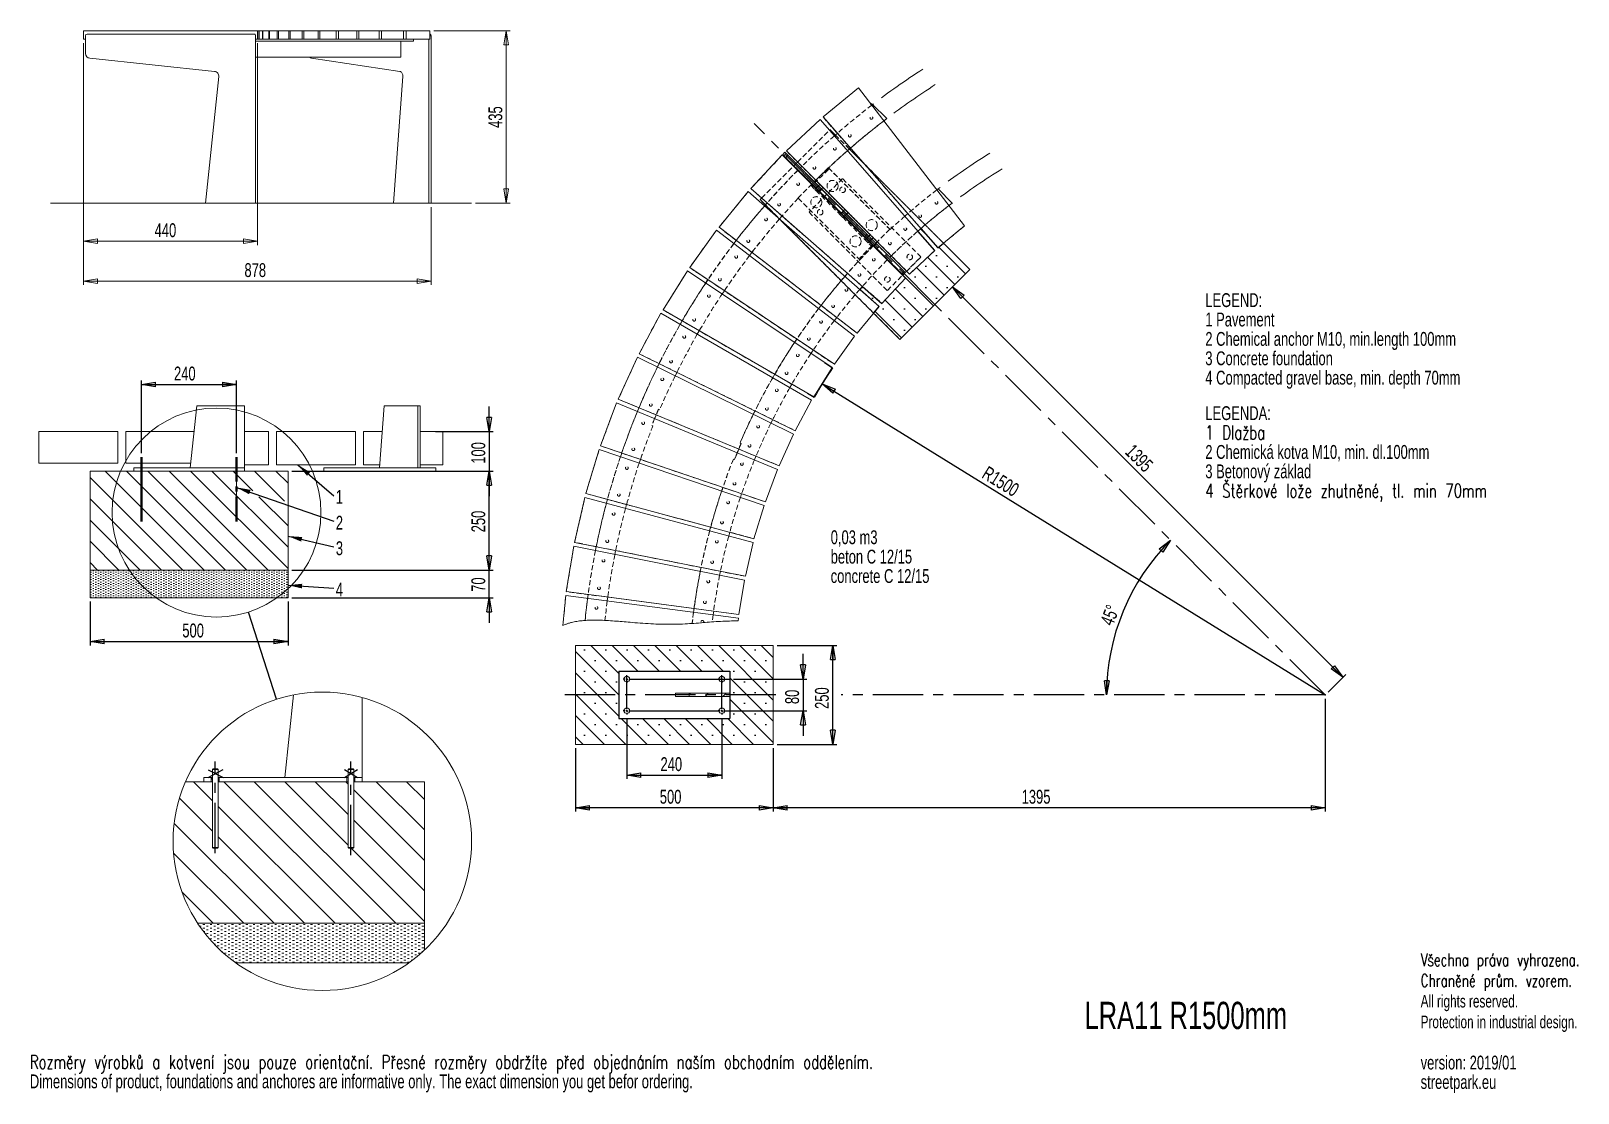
# Model space of a CAD drawing. Header units: millimetres. Extents: x 11 to 1615, y 9 to 681.
# Drawn here: x 11 to 401.9, y 9.3 to 277.7 of the extents above; entities outside this region: 3.
import ezdxf

# ---------------------------------------------------------------- set-up
doc = ezdxf.new("R2010")
doc.units = ezdxf.units.MM
doc.header["$PDSIZE"] = -1
for name, pattern in [('CENTER', [10.16, 6.35, -1.27, 1.27, -1.27]), ('CENTERX2', [20.32, 12.7, -2.54, 2.54, -2.54]), ('HIDDEN', [1.905, 1.27, -0.635])]:
    doc.linetypes.add(name, pattern=pattern)
doc.layers.add('HLADINA0', color=7, linetype='Continuous', lineweight=15)
doc.layers.add('HLADINA3', color=7, linetype='CENTER', lineweight=40)
doc.layers.add('HLADINA1', color=7, linetype='Continuous')
doc.layers.add('SLD-0', color=179, linetype='Continuous')
doc.styles.add('SLDTEXTSTYLE0', font='TXT', dxfattribs={"width": 0.7})
doc.styles.add('SLDTEXTSTYLE1', font='TXT', dxfattribs={"width": 0.7, "bigfont": 'bigfont'})
doc.styles.add('SLDTEXTSTYLE2', font='TXT', dxfattribs={"width": 0.510549})
doc.dimstyles.new('SLDDIMSTYLE0', dxfattribs={"dimtxt": 3.5, "dimasz": 3.556, "dimexe": 0, "dimexo": 0.0625, "dimgap": 0.875, "dimtad": 1, "dimlfac": 10, "dimrnd": 1e-09, "dimzin": 12, "dimdsep": 46, "dimtxsty": 'SLDTEXTSTYLE0', "dimblk1": 'CLOSED', "dimblk2": 'CLOSED', "dimsah": 1, "dimcen": 0.09, "dimadec": 0, "dimazin": 3, "dimtfac": 1, "dimtofl": 0, "dimtmove": 0, "dimatfit": 3, "dimldrblk": 'CLOSED', "dimfxl": 0, "dimfrac": 2, "dimtolj": 1, "dimtzin": 12, "dimarcsym": 0})
doc.dimstyles.new('SLDDIMSTYLE1', dxfattribs={"dimtxt": 3.5, "dimasz": 3.556, "dimexe": 0, "dimexo": 0.0625, "dimgap": 0.875, "dimtad": 1, "dimdec": 0, "dimlfac": 10, "dimrnd": 1e-09, "dimzin": 12, "dimdsep": 46, "dimtxsty": 'SLDTEXTSTYLE0', "dimblk1": 'CLOSED', "dimblk2": 'CLOSED', "dimsah": 1, "dimcen": 0.09, "dimadec": 0, "dimazin": 3, "dimtfac": 1, "dimtdec": 0, "dimtofl": 0, "dimtmove": 0, "dimatfit": 3, "dimldrblk": 'CLOSED', "dimfxl": 0, "dimfrac": 2, "dimtolj": 1, "dimtzin": 12, "dimarcsym": 0})
doc.dimstyles.new('SLDDIMSTYLE2', dxfattribs={"dimtxt": 3.5, "dimasz": 3.556, "dimexe": 0, "dimexo": 0.0625, "dimgap": 0.875, "dimtad": 1, "dimlfac": 10, "dimrnd": 1e-09, "dimzin": 12, "dimdsep": 46, "dimtxsty": 'SLDTEXTSTYLE0', "dimblk1": 'CLOSED', "dimblk2": 'CLOSED', "dimsah": 1, "dimcen": 0.09, "dimadec": 0, "dimazin": 3, "dimtfac": 1, "dimtmove": 0, "dimatfit": 0, "dimldrblk": 'CLOSED', "dimfxl": 0, "dimfrac": 2, "dimtolj": 1, "dimtzin": 12, "dimarcsym": 0})
doc.dimstyles.new('SLDDIMSTYLE3', dxfattribs={"dimtxt": 0.18, "dimasz": 3.556, "dimexe": 0, "dimexo": 0.0625, "dimgap": 0, "dimtad": 0, "dimtih": 1, "dimtoh": 1, "dimdec": 0, "dimrnd": 1e-09, "dimzin": 0, "dimdsep": 46, "dimtxsty": 'Standard', "dimsah": 1, "dimcen": 0.09, "dimadec": 0, "dimazin": 0, "dimtfac": 3.556, "dimtdec": 0, "dimtofl": 0, "dimtmove": 0, "dimatfit": 3, "dimfxl": 0, "dimfrac": 2, "dimtolj": 1, "dimtzin": 0, "dimarcsym": 0})
doc.dimstyles.new('SLDDIMSTYLE4', dxfattribs={"dimtxt": 0.18, "dimasz": 3.556, "dimexe": 0, "dimexo": 0.0625, "dimgap": 0, "dimtad": 0, "dimtih": 1, "dimtoh": 1, "dimdec": 0, "dimrnd": 1e-09, "dimzin": 0, "dimdsep": 46, "dimtxsty": 'Standard', "dimblk1": 'NONE', "dimblk2": 'NONE', "dimsah": 1, "dimcen": 0.09, "dimadec": 0, "dimazin": 0, "dimtfac": 3.556, "dimtdec": 0, "dimtofl": 0, "dimtmove": 0, "dimatfit": 3, "dimldrblk": 'NONE', "dimfxl": 0, "dimfrac": 2, "dimtolj": 1, "dimtzin": 0, "dimarcsym": 0})
doc.dimstyles.new('SLDDIMSTYLE5', dxfattribs={"dimtxt": 3.5, "dimasz": 3.556, "dimexe": 0, "dimexo": 0.0625, "dimgap": 0.875, "dimtad": 1, "dimdec": 4, "dimlfac": 10, "dimzin": 12, "dimdsep": 46, "dimtxsty": 'SLDTEXTSTYLE0', "dimblk1": 'CLOSED', "dimblk2": 'CLOSED', "dimsah": 1, "dimcen": 0.09, "dimazin": 3, "dimtfac": 1, "dimtofl": 0, "dimtmove": 0, "dimatfit": 3, "dimldrblk": 'CLOSED', "dimfxl": 0, "dimfrac": 2, "dimtolj": 1, "dimtzin": 12, "dimarcsym": 0})
doc.dimstyles.new('SLDDIMSTYLE6', dxfattribs={"dimtxt": 3.5, "dimasz": 3.556, "dimexe": 0, "dimexo": 0.0625, "dimgap": 0.875, "dimtad": 1, "dimdec": 0, "dimlfac": 10, "dimrnd": 1e-09, "dimzin": 12, "dimdsep": 46, "dimtxsty": 'SLDTEXTSTYLE0', "dimblk1": 'CLOSED', "dimblk2": 'CLOSED', "dimsah": 1, "dimcen": 0, "dimadec": 0, "dimazin": 3, "dimtfac": 1, "dimtofl": 0, "dimtmove": 0, "dimatfit": 3, "dimldrblk": 'CLOSED', "dimfxl": 0, "dimfrac": 2, "dimtolj": 1, "dimtzin": 12, "dimarcsym": 0})

msp = doc.modelspace()

# ---------------------------------------------------------------- texts
at = {"layer": 'SLD-0', "attachment_point": 1}
for s, insert, char_height, style in [('0.03 m3', (1594.14325, 681.135904), 4, 'SLDTEXTSTYLE2'), ('beton C 12/15', (1594.14325, 674.710256), 4, 'SLDTEXTSTYLE2'), ('concrete C 12/15', (1594.14325, 668.192999), 4, 'SLDTEXTSTYLE2'), ('LRA11 R1500mm', (277.201692, 32.328106), 6.87916667, 'SLDTEXTSTYLE0'), ('Rozměry výrobků a kotvení jsou pouze orientační. Přesné rozměry obdržíte před objednáním naším obchodním oddělením.', (10.689736, 18.871569), 3.5, 'SLDTEXTSTYLE1'), ('Dimensions of product, foundations and anchores are informative only. The exact dimension you get befor ordering.', (10.689736, 13.971569), 3.5, 'SLDTEXTSTYLE0')]:
    msp.add_mtext(s, dxfattribs=dict(at, insert=insert, char_height=char_height, style=style))

# ---------------------------------------------------------------- blocks, each defined once
blk = doc.blocks.new('SW_NOTE_0')
at = {"layer": 'SLD-0', "color": 0, "char_height": 3.5, "attachment_point": 1, "style": 'SLDTEXTSTYLE0'}
for s, insert in [('version: 2019/01', (0, 4.51)), ('streetpark.eu', (0, -0.39))]:
    blk.add_mtext(s, dxfattribs=dict(at, insert=insert))
blk = doc.blocks.new('SW_NOTE_1')
at = {"layer": 'SLD-0', "color": 0, "char_height": 3.175, "attachment_point": 1}
for s, insert, style in [('Všechna práva vyhrazena.', (0, 4.09), 'SLDTEXTSTYLE1'), ('Chraněné prům. vzorem.', (0, -1.14), 'SLDTEXTSTYLE1'), ('All rights reserved.', (0, -6.37), 'SLDTEXTSTYLE0'), ('Protection in industrial design.', (0, -11.61), 'SLDTEXTSTYLE0')]:
    blk.add_mtext(s, dxfattribs=dict(at, insert=insert, style=style))
blk = doc.blocks.new('_CLOSED')
at = {"color": 0, "linetype": 'ByBlock', "lineweight": -2}
for p, q in [((-1, 0.166667), (0, 0)), ((-1, 0.166667), (-1, -0.166667)), ((0, 0), (-1, -0.166667)), ((0, 0), (-1, 0))]:
    blk.add_line(p, q, dxfattribs=at)
blk = doc.blocks.new('_D')
at = {"layer": 'HLADINA0'}
for p, q in [((112.73, 277.66), (132.08, 277.66)), ((131.08, 277.66), (131.08, 234.16)), ((123.29, 234.16), (132.08, 234.16))]:
    blk.add_line(p, q, dxfattribs=at)
at = {"layer": 'HLADINA0', "xscale": 3.556, "yscale": 3.556}
for p, rotation in [((131.08, 277.66), 90.00015211344315), ((131.08, 234.16), 270.0001521134432)]:
    blk.add_blockref('_CLOSED', p, dxfattribs=dict(at, rotation=rotation))
at = {"layer": 'HLADINA0', "insert": (126.57, 253.15), "char_height": 3.5, "attachment_point": 1, "rotation": 90.0002, "style": 'SLDTEXTSTYLE0'}
blk.add_mtext('435', dxfattribs=at)
blk = doc.blocks.new('_D_1')
at = {"layer": 'HLADINA0'}
for p, q in [((24.23, 274.56), (24.23, 213.46)), ((112.1, 233.16), (112.1, 213.46)), ((24.23, 214.46), (112.1, 214.46))]:
    blk.add_line(p, q, dxfattribs=at)
at = {"layer": 'HLADINA0', "xscale": 3.556, "yscale": 3.556}
for p, rotation in [((24.23, 214.46), 180.0001521134388), ((112.1, 214.46), 0.0001521134387986108)]:
    blk.add_blockref('_CLOSED', p, dxfattribs=dict(at, rotation=rotation))
at = {"layer": 'HLADINA0', "insert": (64.91, 218.97), "char_height": 3.5, "attachment_point": 1, "rotation": 0.0002, "style": 'SLDTEXTSTYLE0'}
blk.add_mtext('878', dxfattribs=at)
blk = doc.blocks.new('_D_2')
at = {"layer": 'HLADINA0'}
for p, q in [((24.23, 274.56), (24.23, 223.53)), ((68.23, 274.56), (68.23, 223.53)), ((24.23, 224.53), (68.23, 224.53))]:
    blk.add_line(p, q, dxfattribs=at)
at = {"layer": 'HLADINA0', "xscale": 3.556, "yscale": 3.556}
for p, rotation in [((24.23, 224.53, 538.84), 180.0001521134388), ((68.23, 224.53, 538.84), 0.0001521134387986108)]:
    blk.add_blockref('_CLOSED', p, dxfattribs=dict(at, rotation=rotation))
at = {"layer": 'HLADINA0', "insert": (42.21, 229.05), "char_height": 3.5, "attachment_point": 1, "rotation": 0.0002, "style": 'SLDTEXTSTYLE0'}
blk.add_mtext('440', dxfattribs=at)
blk = doc.blocks.new('SW_HATCH_0')
at = {"color": 0, "linetype": 'Continuous', "lineweight": 0}
for p, q in [((0, 21.55), (23.41, -1.86)), ((3.8, 23.14), (28.8, -1.86)), ((9.19, 23.14), (34.19, -1.86)), ((14.58, 23.14), (39.58, -1.86)), ((19.96, 23.14), (44.96, -1.86)), ((25.35, 23.14), (50, -1.51)), ((30.74, 23.14), (50, 3.88)), ((36.13, 23.14), (41.08, 18.19)), ((41.52, 23.14), (49.13, 15.53)), ((46.91, 23.14), (50, 20.05)), ((0, 16.16), (18.02, -1.86)), ((42.65, 16.62), (50, 9.27)), ((0, 10.78), (12.64, -1.86)), ((0, 5.39), (7.25, -1.86)), ((0, 0), (1.86, -1.86)), ((0.02, -2.37), (0.34, -2.37)), ((0.02, -3.01), (0.34, -3.01)), ((0.02, -3.64), (0.34, -3.64)), ((0.65, -2.05), (0.97, -2.05)), ((0.65, -2.69), (0.97, -2.69)), ((0.65, -3.32), (0.97, -3.32)), ((1.29, -2.37), (1.61, -2.37)), ((1.29, -3.01), (1.61, -3.01)), ((1.29, -3.64), (1.61, -3.64)), ((1.92, -2.05), (2.24, -2.05)), ((1.92, -2.69), (2.24, -2.69)), ((1.92, -3.32), (2.24, -3.32)), ((2.56, -2.37), (2.88, -2.37)), ((2.56, -3.01), (2.88, -3.01)), ((2.56, -3.64), (2.88, -3.64)), ((3.19, -2.05), (3.51, -2.05)), ((3.19, -2.69), (3.51, -2.69)), ((3.19, -3.32), (3.51, -3.32)), ((3.83, -2.37), (4.15, -2.37)), ((3.83, -3.01), (4.15, -3.01)), ((3.83, -3.64), (4.15, -3.64)), ((4.46, -2.05), (4.78, -2.05)), ((4.46, -2.69), (4.78, -2.69)), ((4.46, -3.32), (4.78, -3.32)), ((5.1, -2.37), (5.42, -2.37)), ((5.1, -3.01), (5.42, -3.01)), ((5.1, -3.64), (5.42, -3.64)), ((5.73, -2.05), (6.05, -2.05)), ((5.73, -2.69), (6.05, -2.69)), ((5.73, -3.32), (6.05, -3.32)), ((6.37, -2.37), (6.69, -2.37)), ((6.37, -3.01), (6.69, -3.01)), ((6.37, -3.64), (6.69, -3.64)), ((7, -2.05), (7.32, -2.05)), ((7, -2.69), (7.32, -2.69)), ((7, -3.32), (7.32, -3.32)), ((7.64, -2.37), (7.96, -2.37)), ((7.64, -3.01), (7.96, -3.01)), ((7.64, -3.64), (7.96, -3.64)), ((8.27, -2.05), (8.59, -2.05)), ((8.27, -2.69), (8.59, -2.69)), ((8.27, -3.32), (8.59, -3.32)), ((8.91, -2.37), (9.23, -2.37)), ((8.91, -3.01), (9.23, -3.01)), ((8.91, -3.64), (9.23, -3.64)), ((9.54, -2.05), (9.86, -2.05)), ((9.54, -2.69), (9.86, -2.69)), ((9.54, -3.32), (9.86, -3.32)), ((10.18, -2.37), (10.5, -2.37)), ((10.18, -3.01), (10.5, -3.01)), ((10.18, -3.64), (10.5, -3.64)), ((10.81, -2.05), (11.13, -2.05)), ((10.81, -2.69), (11.13, -2.69)), ((10.81, -3.32), (11.13, -3.32)), ((11.45, -2.37), (11.77, -2.37)), ((11.45, -3.01), (11.77, -3.01)), ((11.45, -3.64), (11.77, -3.64)), ((12.08, -2.05), (12.4, -2.05)), ((12.08, -2.69), (12.4, -2.69)), ((12.08, -3.32), (12.4, -3.32)), ((12.72, -2.37), (13.04, -2.37)), ((12.72, -3.01), (13.04, -3.01)), ((12.72, -3.64), (13.04, -3.64)), ((13.35, -2.05), (13.67, -2.05)), ((13.35, -2.69), (13.67, -2.69)), ((13.35, -3.32), (13.67, -3.32)), ((13.99, -2.37), (14.31, -2.37)), ((13.99, -3.01), (14.31, -3.01)), ((13.99, -3.64), (14.31, -3.64)), ((14.62, -2.05), (14.94, -2.05)), ((14.62, -2.69), (14.94, -2.69)), ((14.62, -3.32), (14.94, -3.32)), ((15.26, -2.37), (15.58, -2.37)), ((15.26, -3.01), (15.58, -3.01)), ((15.26, -3.64), (15.58, -3.64)), ((15.89, -2.05), (16.21, -2.05)), ((15.89, -2.69), (16.21, -2.69)), ((15.89, -3.32), (16.21, -3.32)), ((16.53, -2.37), (16.85, -2.37)), ((16.53, -3.01), (16.85, -3.01)), ((16.53, -3.64), (16.85, -3.64)), ((17.16, -2.05), (17.48, -2.05)), ((17.16, -2.69), (17.48, -2.69)), ((17.16, -3.32), (17.48, -3.32)), ((17.8, -2.37), (18.12, -2.37)), ((17.8, -3.01), (18.12, -3.01)), ((17.8, -3.64), (18.12, -3.64)), ((18.43, -2.05), (18.75, -2.05)), ((18.43, -2.69), (18.75, -2.69)), ((18.43, -3.32), (18.75, -3.32)), ((19.07, -2.37), (19.39, -2.37)), ((19.07, -3.01), (19.39, -3.01)), ((19.07, -3.64), (19.39, -3.64)), ((19.7, -2.05), (20.02, -2.05)), ((19.7, -2.69), (20.02, -2.69)), ((19.7, -3.32), (20.02, -3.32)), ((20.34, -2.37), (20.66, -2.37)), ((20.34, -3.01), (20.66, -3.01)), ((20.34, -3.64), (20.66, -3.64)), ((20.97, -2.05), (21.29, -2.05)), ((20.97, -2.69), (21.29, -2.69)), ((20.97, -3.32), (21.29, -3.32)), ((21.61, -2.37), (21.93, -2.37)), ((21.61, -3.01), (21.93, -3.01)), ((21.61, -3.64), (21.93, -3.64)), ((22.24, -2.05), (22.56, -2.05)), ((22.24, -2.69), (22.56, -2.69)), ((22.24, -3.32), (22.56, -3.32)), ((22.88, -2.37), (23.2, -2.37)), ((22.88, -3.01), (23.2, -3.01)), ((22.88, -3.64), (23.2, -3.64)), ((23.51, -2.05), (23.83, -2.05)), ((23.51, -2.69), (23.83, -2.69)), ((23.51, -3.32), (23.83, -3.32)), ((24.15, -2.37), (24.47, -2.37)), ((24.15, -3.01), (24.47, -3.01)), ((24.15, -3.64), (24.47, -3.64)), ((24.78, -2.05), (25.1, -2.05)), ((24.78, -2.69), (25.1, -2.69)), ((24.78, -3.32), (25.1, -3.32)), ((25.42, -2.37), (25.74, -2.37)), ((25.42, -3.01), (25.74, -3.01)), ((25.42, -3.64), (25.74, -3.64)), ((26.05, -2.05), (26.37, -2.05)), ((26.05, -2.69), (26.37, -2.69)), ((26.05, -3.32), (26.37, -3.32)), ((26.69, -2.37), (27.01, -2.37)), ((26.69, -3.01), (27.01, -3.01)), ((26.69, -3.64), (27.01, -3.64)), ((27.32, -2.05), (27.64, -2.05)), ((27.32, -2.69), (27.64, -2.69)), ((27.32, -3.32), (27.64, -3.32)), ((27.96, -2.37), (28.28, -2.37)), ((27.96, -3.01), (28.28, -3.01)), ((27.96, -3.64), (28.28, -3.64)), ((28.59, -2.05), (28.91, -2.05)), ((28.59, -2.69), (28.91, -2.69)), ((28.59, -3.32), (28.91, -3.32)), ((29.23, -2.37), (29.55, -2.37)), ((29.23, -3.01), (29.55, -3.01)), ((29.23, -3.64), (29.55, -3.64)), ((29.86, -2.05), (30.18, -2.05)), ((29.86, -2.69), (30.18, -2.69)), ((29.86, -3.32), (30.18, -3.32)), ((30.5, -2.37), (30.82, -2.37)), ((30.5, -3.01), (30.82, -3.01)), ((30.5, -3.64), (30.82, -3.64)), ((31.13, -2.05), (31.45, -2.05)), ((31.13, -2.69), (31.45, -2.69)), ((31.13, -3.32), (31.45, -3.32)), ((31.77, -2.37), (32.09, -2.37)), ((31.77, -3.01), (32.09, -3.01)), ((31.77, -3.64), (32.09, -3.64)), ((32.4, -2.05), (32.72, -2.05)), ((32.4, -2.69), (32.72, -2.69)), ((32.4, -3.32), (32.72, -3.32)), ((33.04, -2.37), (33.36, -2.37)), ((33.04, -3.01), (33.36, -3.01)), ((33.04, -3.64), (33.36, -3.64)), ((33.67, -2.05), (33.99, -2.05)), ((33.67, -2.69), (33.99, -2.69)), ((33.67, -3.32), (33.99, -3.32)), ((34.31, -2.37), (34.63, -2.37)), ((34.31, -3.01), (34.63, -3.01)), ((34.31, -3.64), (34.63, -3.64)), ((34.94, -2.05), (35.26, -2.05)), ((34.94, -2.69), (35.26, -2.69)), ((34.94, -3.32), (35.26, -3.32)), ((35.58, -2.37), (35.9, -2.37)), ((35.58, -3.01), (35.9, -3.01)), ((35.58, -3.64), (35.9, -3.64)), ((36.21, -2.05), (36.53, -2.05)), ((36.21, -2.69), (36.53, -2.69)), ((36.21, -3.32), (36.53, -3.32)), ((36.85, -2.37), (37.17, -2.37)), ((36.85, -3.01), (37.17, -3.01)), ((36.85, -3.64), (37.17, -3.64)), ((37.48, -2.05), (37.8, -2.05)), ((37.48, -2.69), (37.8, -2.69)), ((37.48, -3.32), (37.8, -3.32)), ((38.12, -2.37), (38.44, -2.37)), ((38.12, -3.01), (38.44, -3.01)), ((38.12, -3.64), (38.44, -3.64)), ((38.75, -2.05), (39.07, -2.05)), ((38.75, -2.69), (39.07, -2.69)), ((38.75, -3.32), (39.07, -3.32)), ((39.39, -2.37), (39.71, -2.37)), ((39.39, -3.01), (39.71, -3.01)), ((39.39, -3.64), (39.71, -3.64)), ((40.02, -2.05), (40.34, -2.05)), ((40.02, -2.69), (40.34, -2.69)), ((40.02, -3.32), (40.34, -3.32)), ((40.66, -2.37), (40.98, -2.37)), ((40.66, -3.01), (40.98, -3.01)), ((40.66, -3.64), (40.98, -3.64)), ((41.29, -2.05), (41.61, -2.05)), ((41.29, -2.69), (41.61, -2.69)), ((41.29, -3.32), (41.61, -3.32)), ((41.93, -2.37), (42.25, -2.37)), ((41.93, -3.01), (42.25, -3.01)), ((41.93, -3.64), (42.25, -3.64)), ((42.56, -2.05), (42.88, -2.05)), ((42.56, -2.69), (42.88, -2.69)), ((42.56, -3.32), (42.88, -3.32)), ((43.2, -2.37), (43.52, -2.37)), ((43.2, -3.01), (43.52, -3.01)), ((43.2, -3.64), (43.52, -3.64)), ((43.83, -2.05), (44.15, -2.05)), ((43.83, -2.69), (44.15, -2.69)), ((43.83, -3.32), (44.15, -3.32)), ((44.47, -2.37), (44.79, -2.37)), ((44.47, -3.01), (44.79, -3.01)), ((44.47, -3.64), (44.79, -3.64)), ((45.1, -2.05), (45.42, -2.05)), ((45.1, -2.69), (45.42, -2.69)), ((45.1, -3.32), (45.42, -3.32)), ((45.74, -2.37), (46.06, -2.37)), ((45.74, -3.01), (46.06, -3.01)), ((45.74, -3.64), (46.06, -3.64)), ((46.37, -2.05), (46.69, -2.05)), ((46.37, -2.69), (46.69, -2.69)), ((46.37, -3.32), (46.69, -3.32)), ((47.01, -2.37), (47.33, -2.37)), ((47.01, -3.01), (47.33, -3.01)), ((47.01, -3.64), (47.33, -3.64)), ((47.64, -2.05), (47.96, -2.05)), ((47.64, -2.69), (47.96, -2.69)), ((47.64, -3.32), (47.96, -3.32)), ((48.28, -2.37), (48.6, -2.37)), ((48.28, -3.01), (48.6, -3.01)), ((48.28, -3.64), (48.6, -3.64)), ((48.91, -2.05), (49.23, -2.05)), ((48.91, -2.69), (49.23, -2.69)), ((48.91, -3.32), (49.23, -3.32)), ((49.55, -2.37), (49.87, -2.37)), ((49.55, -3.01), (49.87, -3.01)), ((49.55, -3.64), (49.87, -3.64)), ((0.02, -4.28), (0.34, -4.28)), ((0.02, -4.91), (0.34, -4.91)), ((0.02, -5.55), (0.34, -5.55)), ((0.02, -6.18), (0.34, -6.18)), ((0.02, -6.82), (0.34, -6.82)), ((0.02, -7.45), (0.34, -7.45)), ((0.65, -3.96), (0.97, -3.96)), ((0.65, -4.59), (0.97, -4.59)), ((0.65, -5.23), (0.97, -5.23)), ((0.65, -5.86), (0.97, -5.86)), ((0.65, -6.5), (0.97, -6.5)), ((0.65, -7.13), (0.97, -7.13)), ((0.65, -7.77), (0.97, -7.77)), ((1.29, -4.28), (1.61, -4.28)), ((1.29, -4.91), (1.61, -4.91)), ((1.29, -5.55), (1.61, -5.55)), ((1.29, -6.18), (1.61, -6.18)), ((1.29, -6.82), (1.61, -6.82)), ((1.29, -7.45), (1.61, -7.45)), ((1.92, -3.96), (2.24, -3.96)), ((1.92, -4.59), (2.24, -4.59)), ((1.92, -5.23), (2.24, -5.23)), ((1.92, -5.86), (2.24, -5.86)), ((1.92, -6.5), (2.24, -6.5)), ((1.92, -7.13), (2.24, -7.13)), ((1.92, -7.77), (2.24, -7.77)), ((2.56, -4.28), (2.88, -4.28)), ((2.56, -4.91), (2.88, -4.91)), ((2.56, -5.55), (2.88, -5.55)), ((2.56, -6.18), (2.88, -6.18)), ((2.56, -6.82), (2.88, -6.82)), ((2.56, -7.45), (2.88, -7.45)), ((3.19, -3.96), (3.51, -3.96)), ((3.19, -4.59), (3.51, -4.59)), ((3.19, -5.23), (3.51, -5.23)), ((3.19, -5.86), (3.51, -5.86)), ((3.19, -6.5), (3.51, -6.5)), ((3.19, -7.13), (3.51, -7.13)), ((3.19, -7.77), (3.51, -7.77)), ((3.83, -4.28), (4.15, -4.28)), ((3.83, -4.91), (4.15, -4.91)), ((3.83, -5.55), (4.15, -5.55)), ((3.83, -6.18), (4.15, -6.18)), ((3.83, -6.82), (4.15, -6.82)), ((3.83, -7.45), (4.15, -7.45)), ((4.46, -3.96), (4.78, -3.96)), ((4.46, -4.59), (4.78, -4.59)), ((4.46, -5.23), (4.78, -5.23)), ((4.46, -5.86), (4.78, -5.86)), ((4.46, -6.5), (4.78, -6.5)), ((4.46, -7.13), (4.78, -7.13)), ((4.46, -7.77), (4.78, -7.77)), ((5.1, -4.28), (5.42, -4.28)), ((5.1, -4.91), (5.42, -4.91)), ((5.1, -5.55), (5.42, -5.55)), ((5.1, -6.18), (5.42, -6.18)), ((5.1, -6.82), (5.42, -6.82)), ((5.1, -7.45), (5.42, -7.45)), ((5.73, -3.96), (6.05, -3.96)), ((5.73, -4.59), (6.05, -4.59)), ((5.73, -5.23), (6.05, -5.23)), ((5.73, -5.86), (6.05, -5.86)), ((5.73, -6.5), (6.05, -6.5)), ((5.73, -7.13), (6.05, -7.13)), ((5.73, -7.77), (6.05, -7.77)), ((6.37, -4.28), (6.69, -4.28)), ((6.37, -4.91), (6.69, -4.91)), ((6.37, -5.55), (6.69, -5.55)), ((6.37, -6.18), (6.69, -6.18)), ((6.37, -6.82), (6.69, -6.82)), ((6.37, -7.45), (6.69, -7.45)), ((7, -3.96), (7.32, -3.96)), ((7, -4.59), (7.32, -4.59)), ((7, -5.23), (7.32, -5.23)), ((7, -5.86), (7.32, -5.86)), ((7, -6.5), (7.32, -6.5)), ((7, -7.13), (7.32, -7.13)), ((7, -7.77), (7.32, -7.77)), ((7.64, -4.28), (7.96, -4.28)), ((7.64, -4.91), (7.96, -4.91)), ((7.64, -5.55), (7.96, -5.55)), ((7.64, -6.18), (7.96, -6.18)), ((7.64, -6.82), (7.96, -6.82)), ((7.64, -7.45), (7.96, -7.45)), ((8.27, -3.96), (8.59, -3.96)), ((8.27, -4.59), (8.59, -4.59)), ((8.27, -5.23), (8.59, -5.23)), ((8.27, -5.86), (8.59, -5.86)), ((8.27, -6.5), (8.59, -6.5)), ((8.27, -7.13), (8.59, -7.13)), ((8.27, -7.77), (8.59, -7.77)), ((8.91, -4.28), (9.23, -4.28)), ((8.91, -4.91), (9.23, -4.91)), ((8.91, -5.55), (9.23, -5.55)), ((8.91, -6.18), (9.23, -6.18)), ((8.91, -6.82), (9.23, -6.82)), ((8.91, -7.45), (9.23, -7.45)), ((9.54, -3.96), (9.86, -3.96)), ((9.54, -4.59), (9.86, -4.59)), ((9.54, -5.23), (9.86, -5.23)), ((9.54, -5.86), (9.86, -5.86)), ((9.54, -6.5), (9.86, -6.5)), ((9.54, -7.13), (9.86, -7.13)), ((9.54, -7.77), (9.86, -7.77)), ((10.18, -4.28), (10.5, -4.28)), ((10.18, -4.91), (10.5, -4.91)), ((10.18, -5.55), (10.5, -5.55)), ((10.18, -6.18), (10.5, -6.18)), ((10.18, -6.82), (10.5, -6.82)), ((10.18, -7.45), (10.5, -7.45)), ((10.81, -3.96), (11.13, -3.96)), ((10.81, -4.59), (11.13, -4.59)), ((10.81, -5.23), (11.13, -5.23)), ((10.81, -5.86), (11.13, -5.86)), ((10.81, -6.5), (11.13, -6.5)), ((10.81, -7.13), (11.13, -7.13)), ((10.81, -7.77), (11.13, -7.77)), ((11.45, -4.28), (11.77, -4.28)), ((11.45, -4.91), (11.77, -4.91)), ((11.45, -5.55), (11.77, -5.55)), ((11.45, -6.18), (11.77, -6.18)), ((11.45, -6.82), (11.77, -6.82)), ((11.45, -7.45), (11.77, -7.45)), ((12.08, -3.96), (12.4, -3.96)), ((12.08, -4.59), (12.4, -4.59)), ((12.08, -5.23), (12.4, -5.23)), ((12.08, -5.86), (12.4, -5.86)), ((12.08, -6.5), (12.4, -6.5)), ((12.08, -7.13), (12.4, -7.13)), ((12.08, -7.77), (12.4, -7.77)), ((12.72, -4.28), (13.04, -4.28)), ((12.72, -4.91), (13.04, -4.91)), ((12.72, -5.55), (13.04, -5.55)), ((12.72, -6.18), (13.04, -6.18)), ((12.72, -6.82), (13.04, -6.82)), ((12.72, -7.45), (13.04, -7.45)), ((13.35, -3.96), (13.67, -3.96)), ((13.35, -4.59), (13.67, -4.59)), ((13.35, -5.23), (13.67, -5.23)), ((13.35, -5.86), (13.67, -5.86)), ((13.35, -6.5), (13.67, -6.5)), ((13.35, -7.13), (13.67, -7.13)), ((13.35, -7.77), (13.67, -7.77)), ((13.99, -4.28), (14.31, -4.28)), ((13.99, -4.91), (14.31, -4.91)), ((13.99, -5.55), (14.31, -5.55)), ((13.99, -6.18), (14.31, -6.18)), ((13.99, -6.82), (14.31, -6.82)), ((13.99, -7.45), (14.31, -7.45)), ((14.62, -3.96), (14.94, -3.96)), ((14.62, -4.59), (14.94, -4.59)), ((14.62, -5.23), (14.94, -5.23)), ((14.62, -5.86), (14.94, -5.86)), ((14.62, -6.5), (14.94, -6.5)), ((14.62, -7.13), (14.94, -7.13)), ((14.62, -7.77), (14.94, -7.77)), ((15.26, -4.28), (15.58, -4.28)), ((15.26, -4.91), (15.58, -4.91)), ((15.26, -5.55), (15.58, -5.55)), ((15.26, -6.18), (15.58, -6.18)), ((15.26, -6.82), (15.58, -6.82)), ((15.26, -7.45), (15.58, -7.45)), ((15.89, -3.96), (16.21, -3.96)), ((15.89, -4.59), (16.21, -4.59)), ((15.89, -5.23), (16.21, -5.23)), ((15.89, -5.86), (16.21, -5.86)), ((15.89, -6.5), (16.21, -6.5)), ((15.89, -7.13), (16.21, -7.13)), ((15.89, -7.77), (16.21, -7.77)), ((16.53, -4.28), (16.85, -4.28)), ((16.53, -4.91), (16.85, -4.91)), ((16.53, -5.55), (16.85, -5.55)), ((16.53, -6.18), (16.85, -6.18)), ((16.53, -6.82), (16.85, -6.82)), ((16.53, -7.45), (16.85, -7.45)), ((17.16, -3.96), (17.48, -3.96)), ((17.16, -4.59), (17.48, -4.59)), ((17.16, -5.23), (17.48, -5.23)), ((17.16, -5.86), (17.48, -5.86)), ((17.16, -6.5), (17.48, -6.5)), ((17.16, -7.13), (17.48, -7.13)), ((17.16, -7.77), (17.48, -7.77)), ((17.8, -4.28), (18.12, -4.28)), ((17.8, -4.91), (18.12, -4.91)), ((17.8, -5.55), (18.12, -5.55)), ((17.8, -6.18), (18.12, -6.18)), ((17.8, -6.82), (18.12, -6.82)), ((17.8, -7.45), (18.12, -7.45)), ((18.43, -3.96), (18.75, -3.96)), ((18.43, -4.59), (18.75, -4.59)), ((18.43, -5.23), (18.75, -5.23)), ((18.43, -5.86), (18.75, -5.86)), ((18.43, -6.5), (18.75, -6.5)), ((18.43, -7.13), (18.75, -7.13)), ((18.43, -7.77), (18.75, -7.77)), ((19.07, -4.28), (19.39, -4.28)), ((19.07, -4.91), (19.39, -4.91)), ((19.07, -5.55), (19.39, -5.55)), ((19.07, -6.18), (19.39, -6.18)), ((19.07, -6.82), (19.39, -6.82)), ((19.07, -7.45), (19.39, -7.45)), ((19.7, -3.96), (20.02, -3.96)), ((19.7, -4.59), (20.02, -4.59)), ((19.7, -5.23), (20.02, -5.23)), ((19.7, -5.86), (20.02, -5.86)), ((19.7, -6.5), (20.02, -6.5)), ((19.7, -7.13), (20.02, -7.13)), ((19.7, -7.77), (20.02, -7.77)), ((20.34, -4.28), (20.66, -4.28)), ((20.34, -4.91), (20.66, -4.91)), ((20.34, -5.55), (20.66, -5.55)), ((20.34, -6.18), (20.66, -6.18)), ((20.34, -6.82), (20.66, -6.82)), ((20.34, -7.45), (20.66, -7.45)), ((20.97, -3.96), (21.29, -3.96)), ((20.97, -4.59), (21.29, -4.59)), ((20.97, -5.23), (21.29, -5.23)), ((20.97, -5.86), (21.29, -5.86)), ((20.97, -6.5), (21.29, -6.5)), ((20.97, -7.13), (21.29, -7.13)), ((20.97, -7.77), (21.29, -7.77)), ((21.61, -4.28), (21.93, -4.28)), ((21.61, -4.91), (21.93, -4.91)), ((21.61, -5.55), (21.93, -5.55)), ((21.61, -6.18), (21.93, -6.18)), ((21.61, -6.82), (21.93, -6.82)), ((21.61, -7.45), (21.93, -7.45)), ((22.24, -3.96), (22.56, -3.96)), ((22.24, -4.59), (22.56, -4.59)), ((22.24, -5.23), (22.56, -5.23)), ((22.24, -5.86), (22.56, -5.86)), ((22.24, -6.5), (22.56, -6.5)), ((22.24, -7.13), (22.56, -7.13)), ((22.24, -7.77), (22.56, -7.77)), ((22.88, -4.28), (23.2, -4.28)), ((22.88, -4.91), (23.2, -4.91)), ((22.88, -5.55), (23.2, -5.55)), ((22.88, -6.18), (23.2, -6.18)), ((22.88, -6.82), (23.2, -6.82)), ((22.88, -7.45), (23.2, -7.45)), ((23.51, -3.96), (23.83, -3.96)), ((23.51, -4.59), (23.83, -4.59)), ((23.51, -5.23), (23.83, -5.23)), ((23.51, -5.86), (23.83, -5.86)), ((23.51, -6.5), (23.83, -6.5)), ((23.51, -7.13), (23.83, -7.13)), ((23.51, -7.77), (23.83, -7.77)), ((24.15, -4.28), (24.47, -4.28)), ((24.15, -4.91), (24.47, -4.91)), ((24.15, -5.55), (24.47, -5.55)), ((24.15, -6.18), (24.47, -6.18)), ((24.15, -6.82), (24.47, -6.82)), ((24.15, -7.45), (24.47, -7.45)), ((24.78, -3.96), (25.1, -3.96)), ((24.78, -4.59), (25.1, -4.59)), ((24.78, -5.23), (25.1, -5.23)), ((24.78, -5.86), (25.1, -5.86)), ((24.78, -6.5), (25.1, -6.5)), ((24.78, -7.13), (25.1, -7.13)), ((24.78, -7.77), (25.1, -7.77)), ((25.42, -4.28), (25.74, -4.28)), ((25.42, -4.91), (25.74, -4.91)), ((25.42, -5.55), (25.74, -5.55)), ((25.42, -6.18), (25.74, -6.18)), ((25.42, -6.82), (25.74, -6.82)), ((25.42, -7.45), (25.74, -7.45)), ((26.05, -3.96), (26.37, -3.96)), ((26.05, -4.59), (26.37, -4.59)), ((26.05, -5.23), (26.37, -5.23)), ((26.05, -5.86), (26.37, -5.86)), ((26.05, -6.5), (26.37, -6.5)), ((26.05, -7.13), (26.37, -7.13)), ((26.05, -7.77), (26.37, -7.77)), ((26.69, -4.28), (27.01, -4.28)), ((26.69, -4.91), (27.01, -4.91)), ((26.69, -5.55), (27.01, -5.55)), ((26.69, -6.18), (27.01, -6.18)), ((26.69, -6.82), (27.01, -6.82)), ((26.69, -7.45), (27.01, -7.45)), ((27.32, -3.96), (27.64, -3.96)), ((27.32, -4.59), (27.64, -4.59)), ((27.32, -5.23), (27.64, -5.23)), ((27.32, -5.86), (27.64, -5.86)), ((27.32, -6.5), (27.64, -6.5)), ((27.32, -7.13), (27.64, -7.13)), ((27.32, -7.77), (27.64, -7.77)), ((27.96, -4.28), (28.28, -4.28)), ((27.96, -4.91), (28.28, -4.91)), ((27.96, -5.55), (28.28, -5.55)), ((27.96, -6.18), (28.28, -6.18)), ((27.96, -6.82), (28.28, -6.82)), ((27.96, -7.45), (28.28, -7.45)), ((28.59, -3.96), (28.91, -3.96)), ((28.59, -4.59), (28.91, -4.59)), ((28.59, -5.23), (28.91, -5.23)), ((28.59, -5.86), (28.91, -5.86)), ((28.59, -6.5), (28.91, -6.5)), ((28.59, -7.13), (28.91, -7.13)), ((28.59, -7.77), (28.91, -7.77)), ((29.23, -4.28), (29.55, -4.28)), ((29.23, -4.91), (29.55, -4.91)), ((29.23, -5.55), (29.55, -5.55)), ((29.23, -6.18), (29.55, -6.18)), ((29.23, -6.82), (29.55, -6.82)), ((29.23, -7.45), (29.55, -7.45)), ((29.86, -3.96), (30.18, -3.96)), ((29.86, -4.59), (30.18, -4.59)), ((29.86, -5.23), (30.18, -5.23)), ((29.86, -5.86), (30.18, -5.86)), ((29.86, -6.5), (30.18, -6.5)), ((29.86, -7.13), (30.18, -7.13)), ((29.86, -7.77), (30.18, -7.77)), ((30.5, -4.28), (30.82, -4.28)), ((30.5, -4.91), (30.82, -4.91)), ((30.5, -5.55), (30.82, -5.55)), ((30.5, -6.18), (30.82, -6.18)), ((30.5, -6.82), (30.82, -6.82)), ((30.5, -7.45), (30.82, -7.45)), ((31.13, -3.96), (31.45, -3.96)), ((31.13, -4.59), (31.45, -4.59)), ((31.13, -5.23), (31.45, -5.23)), ((31.13, -5.86), (31.45, -5.86)), ((31.13, -6.5), (31.45, -6.5)), ((31.13, -7.13), (31.45, -7.13)), ((31.13, -7.77), (31.45, -7.77)), ((31.77, -4.28), (32.09, -4.28)), ((31.77, -4.91), (32.09, -4.91)), ((31.77, -5.55), (32.09, -5.55)), ((31.77, -6.18), (32.09, -6.18)), ((31.77, -6.82), (32.09, -6.82)), ((31.77, -7.45), (32.09, -7.45)), ((32.4, -3.96), (32.72, -3.96)), ((32.4, -4.59), (32.72, -4.59)), ((32.4, -5.23), (32.72, -5.23)), ((32.4, -5.86), (32.72, -5.86)), ((32.4, -6.5), (32.72, -6.5)), ((32.4, -7.13), (32.72, -7.13)), ((32.4, -7.77), (32.72, -7.77)), ((33.04, -4.28), (33.36, -4.28)), ((33.04, -4.91), (33.36, -4.91)), ((33.04, -5.55), (33.36, -5.55)), ((33.04, -6.18), (33.36, -6.18)), ((33.04, -6.82), (33.36, -6.82)), ((33.04, -7.45), (33.36, -7.45)), ((33.67, -3.96), (33.99, -3.96)), ((33.67, -4.59), (33.99, -4.59)), ((33.67, -5.23), (33.99, -5.23)), ((33.67, -5.86), (33.99, -5.86)), ((33.67, -6.5), (33.99, -6.5)), ((33.67, -7.13), (33.99, -7.13)), ((33.67, -7.77), (33.99, -7.77)), ((34.31, -4.28), (34.63, -4.28)), ((34.31, -4.91), (34.63, -4.91)), ((34.31, -5.55), (34.63, -5.55)), ((34.31, -6.18), (34.63, -6.18)), ((34.31, -6.82), (34.63, -6.82)), ((34.31, -7.45), (34.63, -7.45)), ((34.94, -3.96), (35.26, -3.96)), ((34.94, -4.59), (35.26, -4.59)), ((34.94, -5.23), (35.26, -5.23)), ((34.94, -5.86), (35.26, -5.86)), ((34.94, -6.5), (35.26, -6.5)), ((34.94, -7.13), (35.26, -7.13)), ((34.94, -7.77), (35.26, -7.77)), ((35.58, -4.28), (35.9, -4.28)), ((35.58, -4.91), (35.9, -4.91)), ((35.58, -5.55), (35.9, -5.55)), ((35.58, -6.18), (35.9, -6.18)), ((35.58, -6.82), (35.9, -6.82)), ((35.58, -7.45), (35.9, -7.45)), ((36.21, -3.96), (36.53, -3.96)), ((36.21, -4.59), (36.53, -4.59)), ((36.21, -5.23), (36.53, -5.23)), ((36.21, -5.86), (36.53, -5.86)), ((36.21, -6.5), (36.53, -6.5)), ((36.21, -7.13), (36.53, -7.13)), ((36.21, -7.77), (36.53, -7.77)), ((36.85, -4.28), (37.17, -4.28)), ((36.85, -4.91), (37.17, -4.91)), ((36.85, -5.55), (37.17, -5.55)), ((36.85, -6.18), (37.17, -6.18)), ((36.85, -6.82), (37.17, -6.82)), ((36.85, -7.45), (37.17, -7.45)), ((37.48, -3.96), (37.8, -3.96)), ((37.48, -4.59), (37.8, -4.59)), ((37.48, -5.23), (37.8, -5.23)), ((37.48, -5.86), (37.8, -5.86)), ((37.48, -6.5), (37.8, -6.5)), ((37.48, -7.13), (37.8, -7.13)), ((37.48, -7.77), (37.8, -7.77)), ((38.12, -4.28), (38.44, -4.28)), ((38.12, -4.91), (38.44, -4.91)), ((38.12, -5.55), (38.44, -5.55)), ((38.12, -6.18), (38.44, -6.18)), ((38.12, -6.82), (38.44, -6.82)), ((38.12, -7.45), (38.44, -7.45)), ((38.75, -3.96), (39.07, -3.96)), ((38.75, -4.59), (39.07, -4.59)), ((38.75, -5.23), (39.07, -5.23)), ((38.75, -5.86), (39.07, -5.86)), ((38.75, -6.5), (39.07, -6.5)), ((38.75, -7.13), (39.07, -7.13)), ((38.75, -7.77), (39.07, -7.77)), ((39.39, -4.28), (39.71, -4.28)), ((39.39, -4.91), (39.71, -4.91)), ((39.39, -5.55), (39.71, -5.55)), ((39.39, -6.18), (39.71, -6.18)), ((39.39, -6.82), (39.71, -6.82)), ((39.39, -7.45), (39.71, -7.45)), ((40.02, -3.96), (40.34, -3.96)), ((40.02, -4.59), (40.34, -4.59)), ((40.02, -5.23), (40.34, -5.23)), ((40.02, -5.86), (40.34, -5.86)), ((40.02, -6.5), (40.34, -6.5)), ((40.02, -7.13), (40.34, -7.13)), ((40.02, -7.77), (40.34, -7.77)), ((40.66, -4.28), (40.98, -4.28)), ((40.66, -4.91), (40.98, -4.91)), ((40.66, -5.55), (40.98, -5.55)), ((40.66, -6.18), (40.98, -6.18)), ((40.66, -6.82), (40.98, -6.82)), ((40.66, -7.45), (40.98, -7.45)), ((41.29, -3.96), (41.61, -3.96)), ((41.29, -4.59), (41.61, -4.59)), ((41.29, -5.23), (41.61, -5.23)), ((41.29, -5.86), (41.61, -5.86)), ((41.29, -6.5), (41.61, -6.5)), ((41.29, -7.13), (41.61, -7.13)), ((41.29, -7.77), (41.61, -7.77)), ((41.93, -4.28), (42.25, -4.28)), ((41.93, -4.91), (42.25, -4.91)), ((41.93, -5.55), (42.25, -5.55)), ((41.93, -6.18), (42.25, -6.18)), ((41.93, -6.82), (42.25, -6.82)), ((41.93, -7.45), (42.25, -7.45)), ((42.56, -3.96), (42.88, -3.96)), ((42.56, -4.59), (42.88, -4.59)), ((42.56, -5.23), (42.88, -5.23)), ((42.56, -5.86), (42.88, -5.86)), ((42.56, -6.5), (42.88, -6.5)), ((42.56, -7.13), (42.88, -7.13)), ((42.56, -7.77), (42.88, -7.77)), ((43.2, -4.28), (43.52, -4.28)), ((43.2, -4.91), (43.52, -4.91)), ((43.2, -5.55), (43.52, -5.55)), ((43.2, -6.18), (43.52, -6.18)), ((43.2, -6.82), (43.52, -6.82)), ((43.2, -7.45), (43.52, -7.45)), ((43.83, -3.96), (44.15, -3.96)), ((43.83, -4.59), (44.15, -4.59)), ((43.83, -5.23), (44.15, -5.23)), ((43.83, -5.86), (44.15, -5.86)), ((43.83, -6.5), (44.15, -6.5)), ((43.83, -7.13), (44.15, -7.13)), ((43.83, -7.77), (44.15, -7.77)), ((44.47, -4.28), (44.79, -4.28)), ((44.47, -4.91), (44.79, -4.91)), ((44.47, -5.55), (44.79, -5.55)), ((44.47, -6.18), (44.79, -6.18)), ((44.47, -6.82), (44.79, -6.82)), ((44.47, -7.45), (44.79, -7.45)), ((45.1, -3.96), (45.42, -3.96)), ((45.1, -4.59), (45.42, -4.59)), ((45.1, -5.23), (45.42, -5.23)), ((45.1, -5.86), (45.42, -5.86)), ((45.1, -6.5), (45.42, -6.5)), ((45.1, -7.13), (45.42, -7.13)), ((45.1, -7.77), (45.42, -7.77)), ((45.74, -4.28), (46.06, -4.28)), ((45.74, -4.91), (46.06, -4.91)), ((45.74, -5.55), (46.06, -5.55)), ((45.74, -6.18), (46.06, -6.18)), ((45.74, -6.82), (46.06, -6.82)), ((45.74, -7.45), (46.06, -7.45)), ((46.37, -3.96), (46.69, -3.96)), ((46.37, -4.59), (46.69, -4.59)), ((46.37, -5.23), (46.69, -5.23)), ((46.37, -5.86), (46.69, -5.86)), ((46.37, -6.5), (46.69, -6.5)), ((46.37, -7.13), (46.69, -7.13)), ((46.37, -7.77), (46.69, -7.77)), ((47.01, -4.28), (47.33, -4.28)), ((47.01, -4.91), (47.33, -4.91)), ((47.01, -5.55), (47.33, -5.55)), ((47.01, -6.18), (47.33, -6.18)), ((47.01, -6.82), (47.33, -6.82)), ((47.01, -7.45), (47.33, -7.45)), ((47.64, -3.96), (47.96, -3.96)), ((47.64, -4.59), (47.96, -4.59)), ((47.64, -5.23), (47.96, -5.23)), ((47.64, -5.86), (47.96, -5.86)), ((47.64, -6.5), (47.96, -6.5)), ((47.64, -7.13), (47.96, -7.13)), ((47.64, -7.77), (47.96, -7.77)), ((48.28, -4.28), (48.6, -4.28)), ((48.28, -4.91), (48.6, -4.91)), ((48.28, -5.55), (48.6, -5.55)), ((48.28, -6.18), (48.6, -6.18)), ((48.28, -6.82), (48.6, -6.82)), ((48.28, -7.45), (48.6, -7.45)), ((48.91, -3.96), (49.23, -3.96)), ((48.91, -4.59), (49.23, -4.59)), ((48.91, -5.23), (49.23, -5.23)), ((48.91, -5.86), (49.23, -5.86)), ((48.91, -6.5), (49.23, -6.5)), ((48.91, -7.13), (49.23, -7.13)), ((48.91, -7.77), (49.23, -7.77)), ((49.55, -4.28), (49.87, -4.28)), ((49.55, -4.91), (49.87, -4.91)), ((49.55, -5.55), (49.87, -5.55)), ((49.55, -6.18), (49.87, -6.18)), ((49.55, -6.82), (49.87, -6.82)), ((49.55, -7.45), (49.87, -7.45)), ((0.02, -8.09), (0.34, -8.09)), ((0.02, -8.72), (0.34, -8.72)), ((0.65, -8.4), (0.97, -8.4)), ((1.29, -8.09), (1.61, -8.09)), ((1.29, -8.72), (1.61, -8.72)), ((1.92, -8.4), (2.24, -8.4)), ((2.56, -8.09), (2.88, -8.09)), ((2.56, -8.72), (2.88, -8.72)), ((3.19, -8.4), (3.51, -8.4)), ((3.83, -8.09), (4.15, -8.09)), ((3.83, -8.72), (4.15, -8.72)), ((4.46, -8.4), (4.78, -8.4)), ((5.1, -8.09), (5.42, -8.09)), ((5.1, -8.72), (5.42, -8.72)), ((5.73, -8.4), (6.05, -8.4)), ((6.37, -8.09), (6.69, -8.09)), ((6.37, -8.72), (6.69, -8.72)), ((7, -8.4), (7.32, -8.4)), ((7.64, -8.09), (7.96, -8.09)), ((7.64, -8.72), (7.96, -8.72)), ((8.27, -8.4), (8.59, -8.4)), ((8.91, -8.09), (9.23, -8.09)), ((8.91, -8.72), (9.23, -8.72)), ((9.54, -8.4), (9.86, -8.4)), ((10.18, -8.09), (10.5, -8.09)), ((10.18, -8.72), (10.5, -8.72)), ((10.81, -8.4), (11.13, -8.4)), ((11.45, -8.09), (11.77, -8.09)), ((11.45, -8.72), (11.77, -8.72)), ((12.08, -8.4), (12.4, -8.4)), ((12.72, -8.09), (13.04, -8.09)), ((12.72, -8.72), (13.04, -8.72)), ((13.35, -8.4), (13.67, -8.4)), ((13.99, -8.09), (14.31, -8.09)), ((13.99, -8.72), (14.31, -8.72)), ((14.62, -8.4), (14.94, -8.4)), ((15.26, -8.09), (15.58, -8.09)), ((15.26, -8.72), (15.58, -8.72)), ((15.89, -8.4), (16.21, -8.4)), ((16.53, -8.09), (16.85, -8.09)), ((16.53, -8.72), (16.85, -8.72)), ((17.16, -8.4), (17.48, -8.4)), ((17.8, -8.09), (18.12, -8.09)), ((17.8, -8.72), (18.12, -8.72)), ((18.43, -8.4), (18.75, -8.4)), ((19.07, -8.09), (19.39, -8.09)), ((19.07, -8.72), (19.39, -8.72)), ((19.7, -8.4), (20.02, -8.4)), ((20.34, -8.09), (20.66, -8.09)), ((20.34, -8.72), (20.66, -8.72)), ((20.97, -8.4), (21.29, -8.4)), ((21.61, -8.09), (21.93, -8.09)), ((21.61, -8.72), (21.93, -8.72)), ((22.24, -8.4), (22.56, -8.4)), ((22.88, -8.09), (23.2, -8.09)), ((22.88, -8.72), (23.2, -8.72)), ((23.51, -8.4), (23.83, -8.4)), ((24.15, -8.09), (24.47, -8.09)), ((24.15, -8.72), (24.47, -8.72)), ((24.78, -8.4), (25.1, -8.4)), ((25.42, -8.09), (25.74, -8.09)), ((25.42, -8.72), (25.74, -8.72)), ((26.05, -8.4), (26.37, -8.4)), ((26.69, -8.09), (27.01, -8.09)), ((26.69, -8.72), (27.01, -8.72)), ((27.32, -8.4), (27.64, -8.4)), ((27.96, -8.09), (28.28, -8.09)), ((27.96, -8.72), (28.28, -8.72)), ((28.59, -8.4), (28.91, -8.4)), ((29.23, -8.09), (29.55, -8.09)), ((29.23, -8.72), (29.55, -8.72)), ((29.86, -8.4), (30.18, -8.4)), ((30.5, -8.09), (30.82, -8.09)), ((30.5, -8.72), (30.82, -8.72)), ((31.13, -8.4), (31.45, -8.4)), ((31.77, -8.09), (32.09, -8.09)), ((31.77, -8.72), (32.09, -8.72)), ((32.4, -8.4), (32.72, -8.4)), ((33.04, -8.09), (33.36, -8.09)), ((33.04, -8.72), (33.36, -8.72)), ((33.67, -8.4), (33.99, -8.4)), ((34.31, -8.09), (34.63, -8.09)), ((34.31, -8.72), (34.63, -8.72)), ((34.94, -8.4), (35.26, -8.4)), ((35.58, -8.09), (35.9, -8.09)), ((35.58, -8.72), (35.9, -8.72)), ((36.21, -8.4), (36.53, -8.4)), ((36.85, -8.09), (37.17, -8.09)), ((36.85, -8.72), (37.17, -8.72)), ((37.48, -8.4), (37.8, -8.4)), ((38.12, -8.09), (38.44, -8.09)), ((38.12, -8.72), (38.44, -8.72)), ((38.75, -8.4), (39.07, -8.4)), ((39.39, -8.09), (39.71, -8.09)), ((39.39, -8.72), (39.71, -8.72)), ((40.02, -8.4), (40.34, -8.4)), ((40.66, -8.09), (40.98, -8.09)), ((40.66, -8.72), (40.98, -8.72)), ((41.29, -8.4), (41.61, -8.4)), ((41.93, -8.09), (42.25, -8.09)), ((41.93, -8.72), (42.25, -8.72)), ((42.56, -8.4), (42.88, -8.4)), ((43.2, -8.09), (43.52, -8.09)), ((43.2, -8.72), (43.52, -8.72)), ((43.83, -8.4), (44.15, -8.4)), ((44.47, -8.09), (44.79, -8.09)), ((44.47, -8.72), (44.79, -8.72)), ((45.1, -8.4), (45.42, -8.4)), ((45.74, -8.09), (46.06, -8.09)), ((45.74, -8.72), (46.06, -8.72)), ((46.37, -8.4), (46.69, -8.4)), ((47.01, -8.09), (47.33, -8.09)), ((47.01, -8.72), (47.33, -8.72)), ((47.64, -8.4), (47.96, -8.4)), ((48.28, -8.09), (48.6, -8.09)), ((48.28, -8.72), (48.6, -8.72)), ((48.91, -8.4), (49.23, -8.4)), ((49.55, -8.09), (49.87, -8.09)), ((49.55, -8.72), (49.87, -8.72))]:
    blk.add_line(p, q, dxfattribs=at)
blk = doc.blocks.new('_D_3')
at = {"layer": 'HLADINA1'}
for p, q in [((38.92, 170.94), (38.92, 189.32)), ((38.92, 188.32), (62.92, 188.32)), ((62.92, 170.94), (62.92, 189.32))]:
    blk.add_line(p, q, dxfattribs=at)
at = {"layer": 'HLADINA1', "xscale": 3.556, "yscale": 3.556, "rotation": 180.0000000000004}
blk.add_blockref('_CLOSED', (38.92, 188.32), dxfattribs=at)
at = {"layer": 'HLADINA1', "xscale": 3.556, "yscale": 3.556}
blk.add_blockref('_CLOSED', (62.92, 188.32), dxfattribs=at)
at = {"layer": 'HLADINA1', "insert": (47.11, 192.84), "char_height": 3.5, "attachment_point": 1, "style": 'SLDTEXTSTYLE0'}
blk.add_mtext('240', dxfattribs=at)
blk = doc.blocks.new('_D_4')
at = {"layer": 'HLADINA1'}
for p, q in [((126.76, 176.44), (126.76, 182.79)), ((113.18, 176.44), (127.76, 176.44)), ((126.76, 176.44), (126.76, 166.44)), ((76.92, 166.44), (127.76, 166.44)), ((126.76, 166.44), (126.76, 160.09))]:
    blk.add_line(p, q, dxfattribs=at)
at = {"layer": 'HLADINA1', "xscale": 3.556, "yscale": 3.556}
for p, rotation in [((126.76, 176.44), 270.0000000000004), ((126.76, 166.44), 90.0000000000004)]:
    blk.add_blockref('_CLOSED', p, dxfattribs=dict(at, rotation=rotation))
at = {"layer": 'HLADINA1', "insert": (122.25, 168.29), "char_height": 3.5, "attachment_point": 1, "rotation": 90, "style": 'SLDTEXTSTYLE0'}
blk.add_mtext('100', dxfattribs=at)
blk = doc.blocks.new('_D_5')
at = {"layer": 'HLADINA1'}
for p, q in [((76.92, 166.44), (127.76, 166.44)), ((126.76, 141.44), (126.76, 166.44)), ((76.92, 141.44), (127.76, 141.44))]:
    blk.add_line(p, q, dxfattribs=at)
at = {"layer": 'HLADINA1', "xscale": 3.556, "yscale": 3.556}
for p, rotation in [((126.76, 166.44, 534.08), 90.0000000000004), ((126.76, 141.44, 534.08), 270.0000000000004)]:
    blk.add_blockref('_CLOSED', p, dxfattribs=dict(at, rotation=rotation))
at = {"layer": 'HLADINA1', "insert": (122.25, 150.96), "char_height": 3.5, "attachment_point": 1, "rotation": 90, "style": 'SLDTEXTSTYLE0'}
blk.add_mtext('250', dxfattribs=at)
blk = doc.blocks.new('_D_6')
at = {"layer": 'HLADINA1'}
for p, q in [((126.76, 141.44), (126.76, 147.79)), ((76.92, 141.44), (127.76, 141.44)), ((126.76, 134.44), (126.76, 141.44)), ((76.92, 134.44), (127.76, 134.44)), ((126.76, 134.44), (126.76, 128.09))]:
    blk.add_line(p, q, dxfattribs=at)
at = {"layer": 'HLADINA1', "xscale": 3.556, "yscale": 3.556}
for p, rotation in [((126.76, 141.44, 534.08), 270.0000000000019), ((126.76, 134.44, 534.08), 90.00000000000186)]:
    blk.add_blockref('_CLOSED', p, dxfattribs=dict(at, rotation=rotation))
at = {"layer": 'HLADINA1', "insert": (122.25, 135.93), "char_height": 3.5, "attachment_point": 1, "rotation": 90, "style": 'SLDTEXTSTYLE0'}
blk.add_mtext('70', dxfattribs=at)
blk = doc.blocks.new('_D_7')
at = {"layer": 'HLADINA1'}
for p, q in [((25.92, 133.44), (25.92, 122.39)), ((75.92, 133.44), (75.92, 122.39)), ((25.92, 123.39), (75.92, 123.39))]:
    blk.add_line(p, q, dxfattribs=at)
at = {"layer": 'HLADINA1', "xscale": 3.556, "yscale": 3.556, "rotation": 180.0000000000004}
blk.add_blockref('_CLOSED', (25.92, 123.39, 534.08), dxfattribs=at)
at = {"layer": 'HLADINA1', "xscale": 3.556, "yscale": 3.556}
blk.add_blockref('_CLOSED', (75.92, 123.39, 534.08), dxfattribs=at)
at = {"layer": 'HLADINA1', "insert": (49.21, 127.9), "char_height": 3.5, "attachment_point": 1, "style": 'SLDTEXTSTYLE0'}
blk.add_mtext('500', dxfattribs=at)
blk = doc.blocks.new('SW_NOTE_2')
at = {"layer": 'HLADINA1', "color": 0, "insert": (0.53, 1.47), "char_height": 3.5, "attachment_point": 1, "style": 'SLDTEXTSTYLE0'}
blk.add_mtext('1', dxfattribs=at)
blk = doc.blocks.new('SW_NOTE_3')
at = {"layer": 'HLADINA1', "color": 0, "insert": (0.53, 1.39), "char_height": 3.5, "attachment_point": 1, "style": 'SLDTEXTSTYLE0'}
blk.add_mtext('2', dxfattribs=at)
blk = doc.blocks.new('SW_NOTE_4')
at = {"layer": 'HLADINA1', "color": 0, "insert": (0.53, 1.42), "char_height": 3.5, "attachment_point": 1, "style": 'SLDTEXTSTYLE0'}
blk.add_mtext('3', dxfattribs=at)
blk = doc.blocks.new('SW_NOTE_5')
at = {"layer": 'HLADINA1', "color": 0, "insert": (0.53, 1.41), "char_height": 3.5, "attachment_point": 1, "style": 'SLDTEXTSTYLE0'}
blk.add_mtext('4', dxfattribs=at)
blk = doc.blocks.new('_NONE')
blk = doc.blocks.new('SW_HATCH_1')
at = {"color": 0, "linetype": 'Continuous', "lineweight": 0}
for p, q in [((2.95, 27.84), (7.68, 23.11)), ((10.64, 27.84), (46.36, -7.87)), ((18.34, 27.84), (54.06, -7.87)), ((26.04, 27.84), (41.96, 11.92)), ((33.74, 27.84), (41.96, 19.62)), ((41.43, 27.84), (41.96, 27.31)), ((49.13, 27.84), (61.25, 15.72)), ((56.83, 27.84), (61.25, 23.42)), ((-0.66, 23.75), (7.68, 15.41)), ((43.39, 25.88), (61.25, 8.03)), ((9.11, 21.68), (38.66, -7.87)), ((-1.99, 17.39), (23.27, -7.87)), ((43.39, 18.19), (61.25, 0.33)), ((9.11, 13.99), (30.96, -7.87)), ((-2.14, 9.84), (15.57, -7.87)), ((42.75, 11.13), (61.25, -7.37)), ((0, 0), (7.87, -7.87)), ((4.45, -8.6), (4.81, -8.6)), ((5.27, -8.15), (5.72, -8.15)), ((5.27, -9.06), (5.72, -9.06)), ((5.43, -9.96), (5.72, -9.96)), ((6.18, -8.6), (6.63, -8.6)), ((6.18, -9.51), (6.63, -9.51)), ((6.18, -10.42), (6.63, -10.42)), ((6.52, -11.32), (6.63, -11.32)), ((7.08, -8.15), (7.54, -8.15)), ((7.08, -9.06), (7.54, -9.06)), ((7.08, -9.96), (7.54, -9.96)), ((7.08, -10.87), (7.54, -10.87)), ((7.99, -8.6), (8.44, -8.6)), ((7.99, -9.51), (8.44, -9.51)), ((7.99, -10.42), (8.44, -10.42)), ((7.99, -11.32), (8.44, -11.32)), ((8.9, -8.15), (9.35, -8.15)), ((8.9, -9.06), (9.35, -9.06)), ((8.9, -9.96), (9.35, -9.96)), ((8.9, -10.87), (9.35, -10.87)), ((9.8, -8.6), (10.26, -8.6)), ((9.8, -9.51), (10.26, -9.51)), ((9.8, -10.42), (10.26, -10.42)), ((9.8, -11.32), (10.26, -11.32)), ((10.71, -8.15), (11.16, -8.15)), ((10.71, -9.06), (11.16, -9.06)), ((10.71, -9.96), (11.16, -9.96)), ((10.71, -10.87), (11.16, -10.87)), ((11.62, -8.6), (12.07, -8.6)), ((11.62, -9.51), (12.07, -9.51)), ((11.62, -10.42), (12.07, -10.42)), ((11.62, -11.32), (12.07, -11.32)), ((12.53, -8.15), (12.98, -8.15)), ((12.53, -9.06), (12.98, -9.06)), ((12.53, -9.96), (12.98, -9.96)), ((12.53, -10.87), (12.98, -10.87)), ((13.43, -8.6), (13.89, -8.6)), ((13.43, -9.51), (13.89, -9.51)), ((13.43, -10.42), (13.89, -10.42)), ((13.43, -11.32), (13.89, -11.32)), ((14.34, -8.15), (14.79, -8.15)), ((14.34, -9.06), (14.79, -9.06)), ((14.34, -9.96), (14.79, -9.96)), ((14.34, -10.87), (14.79, -10.87)), ((15.25, -8.6), (15.7, -8.6)), ((15.25, -9.51), (15.7, -9.51)), ((15.25, -10.42), (15.7, -10.42)), ((15.25, -11.32), (15.7, -11.32)), ((16.15, -8.15), (16.61, -8.15)), ((16.15, -9.06), (16.61, -9.06)), ((16.15, -9.96), (16.61, -9.96)), ((16.15, -10.87), (16.61, -10.87)), ((17.06, -8.6), (17.51, -8.6)), ((17.06, -9.51), (17.51, -9.51)), ((17.06, -10.42), (17.51, -10.42)), ((17.06, -11.32), (17.51, -11.32)), ((17.97, -8.15), (18.42, -8.15)), ((17.97, -9.06), (18.42, -9.06)), ((17.97, -9.96), (18.42, -9.96)), ((17.97, -10.87), (18.42, -10.87)), ((18.88, -8.6), (19.33, -8.6)), ((18.88, -9.51), (19.33, -9.51)), ((18.88, -10.42), (19.33, -10.42)), ((18.88, -11.32), (19.33, -11.32)), ((19.78, -8.15), (20.24, -8.15)), ((19.78, -9.06), (20.24, -9.06)), ((19.78, -9.96), (20.24, -9.96)), ((19.78, -10.87), (20.24, -10.87)), ((20.69, -8.6), (21.14, -8.6)), ((20.69, -9.51), (21.14, -9.51)), ((20.69, -10.42), (21.14, -10.42)), ((20.69, -11.32), (21.14, -11.32)), ((21.6, -8.15), (22.05, -8.15)), ((21.6, -9.06), (22.05, -9.06)), ((21.6, -9.96), (22.05, -9.96)), ((21.6, -10.87), (22.05, -10.87)), ((22.5, -8.6), (22.96, -8.6)), ((22.5, -9.51), (22.96, -9.51)), ((22.5, -10.42), (22.96, -10.42)), ((22.5, -11.32), (22.96, -11.32)), ((23.41, -8.15), (23.86, -8.15)), ((23.41, -9.06), (23.86, -9.06)), ((23.41, -9.96), (23.86, -9.96)), ((23.41, -10.87), (23.86, -10.87)), ((24.32, -8.6), (24.77, -8.6)), ((24.32, -9.51), (24.77, -9.51)), ((24.32, -10.42), (24.77, -10.42)), ((24.32, -11.32), (24.77, -11.32)), ((25.23, -8.15), (25.68, -8.15)), ((25.23, -9.06), (25.68, -9.06)), ((25.23, -9.96), (25.68, -9.96)), ((25.23, -10.87), (25.68, -10.87)), ((26.13, -8.6), (26.59, -8.6)), ((26.13, -9.51), (26.59, -9.51)), ((26.13, -10.42), (26.59, -10.42)), ((26.13, -11.32), (26.59, -11.32)), ((27.04, -8.15), (27.49, -8.15)), ((27.04, -9.06), (27.49, -9.06)), ((27.04, -9.96), (27.49, -9.96)), ((27.04, -10.87), (27.49, -10.87)), ((27.95, -8.6), (28.4, -8.6)), ((27.95, -9.51), (28.4, -9.51)), ((27.95, -10.42), (28.4, -10.42)), ((27.95, -11.32), (28.4, -11.32)), ((28.85, -8.15), (29.31, -8.15)), ((28.85, -9.06), (29.31, -9.06)), ((28.85, -9.96), (29.31, -9.96)), ((28.85, -10.87), (29.31, -10.87)), ((29.76, -8.6), (30.21, -8.6)), ((29.76, -9.51), (30.21, -9.51)), ((29.76, -10.42), (30.21, -10.42)), ((29.76, -11.32), (30.21, -11.32)), ((30.67, -8.15), (31.12, -8.15)), ((30.67, -9.06), (31.12, -9.06)), ((30.67, -9.96), (31.12, -9.96)), ((30.67, -10.87), (31.12, -10.87)), ((31.58, -8.6), (32.03, -8.6)), ((31.58, -9.51), (32.03, -9.51)), ((31.58, -10.42), (32.03, -10.42)), ((31.58, -11.32), (32.03, -11.32)), ((32.48, -8.15), (32.94, -8.15)), ((32.48, -9.06), (32.94, -9.06)), ((32.48, -9.96), (32.94, -9.96)), ((32.48, -10.87), (32.94, -10.87)), ((33.39, -8.6), (33.84, -8.6)), ((33.39, -9.51), (33.84, -9.51)), ((33.39, -10.42), (33.84, -10.42)), ((33.39, -11.32), (33.84, -11.32)), ((34.3, -8.15), (34.75, -8.15)), ((34.3, -9.06), (34.75, -9.06)), ((34.3, -9.96), (34.75, -9.96)), ((34.3, -10.87), (34.75, -10.87)), ((35.2, -8.6), (35.66, -8.6)), ((35.2, -9.51), (35.66, -9.51)), ((35.2, -10.42), (35.66, -10.42)), ((35.2, -11.32), (35.66, -11.32)), ((36.11, -8.15), (36.56, -8.15)), ((36.11, -9.06), (36.56, -9.06)), ((36.11, -9.96), (36.56, -9.96)), ((36.11, -10.87), (36.56, -10.87)), ((37.02, -8.6), (37.47, -8.6)), ((37.02, -9.51), (37.47, -9.51)), ((37.02, -10.42), (37.47, -10.42)), ((37.02, -11.32), (37.47, -11.32)), ((37.93, -8.15), (38.38, -8.15)), ((37.93, -9.06), (38.38, -9.06)), ((37.93, -9.96), (38.38, -9.96)), ((37.93, -10.87), (38.38, -10.87)), ((38.83, -8.6), (39.29, -8.6)), ((38.83, -9.51), (39.29, -9.51)), ((38.83, -10.42), (39.29, -10.42)), ((38.83, -11.32), (39.29, -11.32)), ((39.74, -8.15), (40.19, -8.15)), ((39.74, -9.06), (40.19, -9.06)), ((39.74, -9.96), (40.19, -9.96)), ((39.74, -10.87), (40.19, -10.87)), ((40.65, -8.6), (41.1, -8.6)), ((40.65, -9.51), (41.1, -9.51)), ((40.65, -10.42), (41.1, -10.42)), ((40.65, -11.32), (41.1, -11.32)), ((41.55, -8.15), (42.01, -8.15)), ((41.55, -9.06), (42.01, -9.06)), ((41.55, -9.96), (42.01, -9.96)), ((41.55, -10.87), (42.01, -10.87)), ((42.46, -8.6), (42.91, -8.6)), ((42.46, -9.51), (42.91, -9.51)), ((42.46, -10.42), (42.91, -10.42)), ((42.46, -11.32), (42.91, -11.32)), ((43.37, -8.15), (43.82, -8.15)), ((43.37, -9.06), (43.82, -9.06)), ((43.37, -9.96), (43.82, -9.96)), ((43.37, -10.87), (43.82, -10.87)), ((44.28, -8.6), (44.73, -8.6)), ((44.28, -9.51), (44.73, -9.51)), ((44.28, -10.42), (44.73, -10.42)), ((44.28, -11.32), (44.73, -11.32)), ((45.18, -8.15), (45.64, -8.15)), ((45.18, -9.06), (45.64, -9.06)), ((45.18, -9.96), (45.64, -9.96)), ((45.18, -10.87), (45.64, -10.87)), ((46.09, -8.6), (46.54, -8.6)), ((46.09, -9.51), (46.54, -9.51)), ((46.09, -10.42), (46.54, -10.42)), ((46.09, -11.32), (46.54, -11.32)), ((47, -8.15), (47.45, -8.15)), ((47, -9.06), (47.45, -9.06)), ((47, -9.96), (47.45, -9.96)), ((47, -10.87), (47.45, -10.87)), ((47.9, -8.6), (48.36, -8.6)), ((47.9, -9.51), (48.36, -9.51)), ((47.9, -10.42), (48.36, -10.42)), ((47.9, -11.32), (48.36, -11.32)), ((48.81, -8.15), (49.26, -8.15)), ((48.81, -9.06), (49.26, -9.06)), ((48.81, -9.96), (49.26, -9.96)), ((48.81, -10.87), (49.26, -10.87)), ((49.72, -8.6), (50.17, -8.6)), ((49.72, -9.51), (50.17, -9.51)), ((49.72, -10.42), (50.17, -10.42)), ((49.72, -11.32), (50.17, -11.32)), ((50.63, -8.15), (51.08, -8.15)), ((50.63, -9.06), (51.08, -9.06)), ((50.63, -9.96), (51.08, -9.96)), ((50.63, -10.87), (51.08, -10.87)), ((51.53, -8.6), (51.99, -8.6)), ((51.53, -9.51), (51.99, -9.51)), ((51.53, -10.42), (51.99, -10.42)), ((51.53, -11.32), (51.99, -11.32)), ((52.44, -8.15), (52.89, -8.15)), ((52.44, -9.06), (52.89, -9.06)), ((52.44, -9.96), (52.89, -9.96)), ((52.44, -10.87), (52.89, -10.87)), ((53.35, -8.6), (53.8, -8.6)), ((53.35, -9.51), (53.8, -9.51)), ((53.35, -10.42), (53.8, -10.42)), ((53.35, -11.32), (53.8, -11.32)), ((54.25, -8.15), (54.71, -8.15)), ((54.25, -9.06), (54.71, -9.06)), ((54.25, -9.96), (54.71, -9.96)), ((54.25, -10.87), (54.71, -10.87)), ((55.16, -8.6), (55.61, -8.6)), ((55.16, -9.51), (55.61, -9.51)), ((55.16, -10.42), (55.61, -10.42)), ((55.16, -11.32), (55.61, -11.32)), ((56.07, -8.15), (56.52, -8.15)), ((56.07, -9.06), (56.52, -9.06)), ((56.07, -9.96), (56.52, -9.96)), ((56.07, -10.87), (56.52, -10.87)), ((56.98, -8.6), (57.43, -8.6)), ((56.98, -9.51), (57.43, -9.51)), ((56.98, -10.42), (57.43, -10.42)), ((56.98, -11.32), (57.43, -11.32)), ((57.88, -8.15), (58.34, -8.15)), ((57.88, -9.06), (58.34, -9.06)), ((57.88, -9.96), (58.34, -9.96)), ((57.88, -10.87), (58.34, -10.87)), ((58.79, -8.6), (59.24, -8.6)), ((58.79, -9.51), (59.24, -9.51)), ((58.79, -10.42), (59.24, -10.42)), ((58.79, -11.32), (59.24, -11.32)), ((59.7, -8.15), (60.15, -8.15)), ((59.7, -9.06), (60.15, -9.06)), ((59.7, -9.96), (60.15, -9.96)), ((59.7, -10.87), (60.15, -10.87)), ((60.6, -8.6), (61.06, -8.6)), ((60.6, -9.51), (61.06, -9.51)), ((60.6, -10.42), (61.06, -10.42)), ((60.6, -11.32), (61.06, -11.32)), ((7.08, -11.78), (7.54, -11.78)), ((7.99, -12.23), (8.44, -12.23)), ((8.14, -13.14), (8.44, -13.14)), ((8.9, -11.78), (9.35, -11.78)), ((8.9, -12.69), (9.35, -12.69)), ((8.9, -13.59), (9.35, -13.59)), ((9.8, -12.23), (10.26, -12.23)), ((9.8, -13.14), (10.26, -13.14)), ((9.8, -14.05), (10.26, -14.05)), ((9.99, -14.95), (10.26, -14.95)), ((10.71, -11.78), (11.16, -11.78)), ((10.71, -12.69), (11.16, -12.69)), ((10.71, -13.59), (11.16, -13.59)), ((10.71, -14.5), (11.16, -14.5)), ((10.71, -15.41), (11.16, -15.41)), ((11.62, -12.23), (12.07, -12.23)), ((11.62, -13.14), (12.07, -13.14)), ((11.62, -14.05), (12.07, -14.05)), ((11.62, -14.95), (12.07, -14.95)), ((12.53, -11.78), (12.98, -11.78)), ((12.53, -12.69), (12.98, -12.69)), ((12.53, -13.59), (12.98, -13.59)), ((12.53, -14.5), (12.98, -14.5)), ((12.53, -15.41), (12.98, -15.41)), ((13.43, -12.23), (13.89, -12.23)), ((13.43, -13.14), (13.89, -13.14)), ((13.43, -14.05), (13.89, -14.05)), ((13.43, -14.95), (13.89, -14.95)), ((14.34, -11.78), (14.79, -11.78)), ((14.34, -12.69), (14.79, -12.69)), ((14.34, -13.59), (14.79, -13.59)), ((14.34, -14.5), (14.79, -14.5)), ((14.34, -15.41), (14.79, -15.41)), ((15.25, -12.23), (15.7, -12.23)), ((15.25, -13.14), (15.7, -13.14)), ((15.25, -14.05), (15.7, -14.05)), ((15.25, -14.95), (15.7, -14.95)), ((16.15, -11.78), (16.61, -11.78)), ((16.15, -12.69), (16.61, -12.69)), ((16.15, -13.59), (16.61, -13.59)), ((16.15, -14.5), (16.61, -14.5)), ((16.15, -15.41), (16.61, -15.41)), ((17.06, -12.23), (17.51, -12.23)), ((17.06, -13.14), (17.51, -13.14)), ((17.06, -14.05), (17.51, -14.05)), ((17.06, -14.95), (17.51, -14.95)), ((17.97, -11.78), (18.42, -11.78)), ((17.97, -12.69), (18.42, -12.69)), ((17.97, -13.59), (18.42, -13.59)), ((17.97, -14.5), (18.42, -14.5)), ((17.97, -15.41), (18.42, -15.41)), ((18.88, -12.23), (19.33, -12.23)), ((18.88, -13.14), (19.33, -13.14)), ((18.88, -14.05), (19.33, -14.05)), ((18.88, -14.95), (19.33, -14.95)), ((19.78, -11.78), (20.24, -11.78)), ((19.78, -12.69), (20.24, -12.69)), ((19.78, -13.59), (20.24, -13.59)), ((19.78, -14.5), (20.24, -14.5)), ((19.78, -15.41), (20.24, -15.41)), ((20.69, -12.23), (21.14, -12.23)), ((20.69, -13.14), (21.14, -13.14)), ((20.69, -14.05), (21.14, -14.05)), ((20.69, -14.95), (21.14, -14.95)), ((21.6, -11.78), (22.05, -11.78)), ((21.6, -12.69), (22.05, -12.69)), ((21.6, -13.59), (22.05, -13.59)), ((21.6, -14.5), (22.05, -14.5)), ((21.6, -15.41), (22.05, -15.41)), ((22.5, -12.23), (22.96, -12.23)), ((22.5, -13.14), (22.96, -13.14)), ((22.5, -14.05), (22.96, -14.05)), ((22.5, -14.95), (22.96, -14.95)), ((23.41, -11.78), (23.86, -11.78)), ((23.41, -12.69), (23.86, -12.69)), ((23.41, -13.59), (23.86, -13.59)), ((23.41, -14.5), (23.86, -14.5)), ((23.41, -15.41), (23.86, -15.41)), ((24.32, -12.23), (24.77, -12.23)), ((24.32, -13.14), (24.77, -13.14)), ((24.32, -14.05), (24.77, -14.05)), ((24.32, -14.95), (24.77, -14.95)), ((25.23, -11.78), (25.68, -11.78)), ((25.23, -12.69), (25.68, -12.69)), ((25.23, -13.59), (25.68, -13.59)), ((25.23, -14.5), (25.68, -14.5)), ((25.23, -15.41), (25.68, -15.41)), ((26.13, -12.23), (26.59, -12.23)), ((26.13, -13.14), (26.59, -13.14)), ((26.13, -14.05), (26.59, -14.05)), ((26.13, -14.95), (26.59, -14.95)), ((27.04, -11.78), (27.49, -11.78)), ((27.04, -12.69), (27.49, -12.69)), ((27.04, -13.59), (27.49, -13.59)), ((27.04, -14.5), (27.49, -14.5)), ((27.04, -15.41), (27.49, -15.41)), ((27.95, -12.23), (28.4, -12.23)), ((27.95, -13.14), (28.4, -13.14)), ((27.95, -14.05), (28.4, -14.05)), ((27.95, -14.95), (28.4, -14.95)), ((28.85, -11.78), (29.31, -11.78)), ((28.85, -12.69), (29.31, -12.69)), ((28.85, -13.59), (29.31, -13.59)), ((28.85, -14.5), (29.31, -14.5)), ((28.85, -15.41), (29.31, -15.41)), ((29.76, -12.23), (30.21, -12.23)), ((29.76, -13.14), (30.21, -13.14)), ((29.76, -14.05), (30.21, -14.05)), ((29.76, -14.95), (30.21, -14.95)), ((30.67, -11.78), (31.12, -11.78)), ((30.67, -12.69), (31.12, -12.69)), ((30.67, -13.59), (31.12, -13.59)), ((30.67, -14.5), (31.12, -14.5)), ((30.67, -15.41), (31.12, -15.41)), ((31.58, -12.23), (32.03, -12.23)), ((31.58, -13.14), (32.03, -13.14)), ((31.58, -14.05), (32.03, -14.05)), ((31.58, -14.95), (32.03, -14.95)), ((32.48, -11.78), (32.94, -11.78)), ((32.48, -12.69), (32.94, -12.69)), ((32.48, -13.59), (32.94, -13.59)), ((32.48, -14.5), (32.94, -14.5)), ((32.48, -15.41), (32.94, -15.41)), ((33.39, -12.23), (33.84, -12.23)), ((33.39, -13.14), (33.84, -13.14)), ((33.39, -14.05), (33.84, -14.05)), ((33.39, -14.95), (33.84, -14.95)), ((34.3, -11.78), (34.75, -11.78)), ((34.3, -12.69), (34.75, -12.69)), ((34.3, -13.59), (34.75, -13.59)), ((34.3, -14.5), (34.75, -14.5)), ((34.3, -15.41), (34.75, -15.41)), ((35.2, -12.23), (35.66, -12.23)), ((35.2, -13.14), (35.66, -13.14)), ((35.2, -14.05), (35.66, -14.05)), ((35.2, -14.95), (35.66, -14.95)), ((36.11, -11.78), (36.56, -11.78)), ((36.11, -12.69), (36.56, -12.69)), ((36.11, -13.59), (36.56, -13.59)), ((36.11, -14.5), (36.56, -14.5)), ((36.11, -15.41), (36.56, -15.41)), ((37.02, -12.23), (37.47, -12.23)), ((37.02, -13.14), (37.47, -13.14)), ((37.02, -14.05), (37.47, -14.05)), ((37.02, -14.95), (37.47, -14.95)), ((37.93, -11.78), (38.38, -11.78)), ((37.93, -12.69), (38.38, -12.69)), ((37.93, -13.59), (38.38, -13.59)), ((37.93, -14.5), (38.38, -14.5)), ((37.93, -15.41), (38.38, -15.41)), ((38.83, -12.23), (39.29, -12.23)), ((38.83, -13.14), (39.29, -13.14)), ((38.83, -14.05), (39.29, -14.05)), ((38.83, -14.95), (39.29, -14.95)), ((39.74, -11.78), (40.19, -11.78)), ((39.74, -12.69), (40.19, -12.69)), ((39.74, -13.59), (40.19, -13.59)), ((39.74, -14.5), (40.19, -14.5)), ((39.74, -15.41), (40.19, -15.41)), ((40.65, -12.23), (41.1, -12.23)), ((40.65, -13.14), (41.1, -13.14)), ((40.65, -14.05), (41.1, -14.05)), ((40.65, -14.95), (41.1, -14.95)), ((41.55, -11.78), (42.01, -11.78)), ((41.55, -12.69), (42.01, -12.69)), ((41.55, -13.59), (42.01, -13.59)), ((41.55, -14.5), (42.01, -14.5)), ((41.55, -15.41), (42.01, -15.41)), ((42.46, -12.23), (42.91, -12.23)), ((42.46, -13.14), (42.91, -13.14)), ((42.46, -14.05), (42.91, -14.05)), ((42.46, -14.95), (42.91, -14.95)), ((43.37, -11.78), (43.82, -11.78)), ((43.37, -12.69), (43.82, -12.69)), ((43.37, -13.59), (43.82, -13.59)), ((43.37, -14.5), (43.82, -14.5)), ((43.37, -15.41), (43.82, -15.41)), ((44.28, -12.23), (44.73, -12.23)), ((44.28, -13.14), (44.73, -13.14)), ((44.28, -14.05), (44.73, -14.05)), ((44.28, -14.95), (44.73, -14.95)), ((45.18, -11.78), (45.64, -11.78)), ((45.18, -12.69), (45.64, -12.69)), ((45.18, -13.59), (45.64, -13.59)), ((45.18, -14.5), (45.64, -14.5)), ((45.18, -15.41), (45.64, -15.41)), ((46.09, -12.23), (46.54, -12.23)), ((46.09, -13.14), (46.54, -13.14)), ((46.09, -14.05), (46.54, -14.05)), ((46.09, -14.95), (46.54, -14.95)), ((47, -11.78), (47.45, -11.78)), ((47, -12.69), (47.45, -12.69)), ((47, -13.59), (47.45, -13.59)), ((47, -14.5), (47.45, -14.5)), ((47, -15.41), (47.45, -15.41)), ((47.9, -12.23), (48.36, -12.23)), ((47.9, -13.14), (48.36, -13.14)), ((47.9, -14.05), (48.36, -14.05)), ((47.9, -14.95), (48.36, -14.95)), ((48.81, -11.78), (49.26, -11.78)), ((48.81, -12.69), (49.26, -12.69)), ((48.81, -13.59), (49.26, -13.59)), ((48.81, -14.5), (49.26, -14.5)), ((48.81, -15.41), (49.26, -15.41)), ((49.72, -12.23), (50.17, -12.23)), ((49.72, -13.14), (50.17, -13.14)), ((49.72, -14.05), (50.17, -14.05)), ((49.72, -14.95), (50.17, -14.95)), ((50.63, -11.78), (51.08, -11.78)), ((50.63, -12.69), (51.08, -12.69)), ((50.63, -13.59), (51.08, -13.59)), ((50.63, -14.5), (51.08, -14.5)), ((50.63, -15.41), (51.08, -15.41)), ((51.53, -12.23), (51.99, -12.23)), ((51.53, -13.14), (51.99, -13.14)), ((51.53, -14.05), (51.99, -14.05)), ((51.53, -14.95), (51.99, -14.95)), ((52.44, -11.78), (52.89, -11.78)), ((52.44, -12.69), (52.89, -12.69)), ((52.44, -13.59), (52.89, -13.59)), ((52.44, -14.5), (52.89, -14.5)), ((52.44, -15.41), (52.89, -15.41)), ((53.35, -12.23), (53.8, -12.23)), ((53.35, -13.14), (53.8, -13.14)), ((53.35, -14.05), (53.8, -14.05)), ((53.35, -14.95), (53.8, -14.95)), ((54.25, -11.78), (54.71, -11.78)), ((54.25, -12.69), (54.71, -12.69)), ((54.25, -13.59), (54.71, -13.59)), ((54.25, -14.5), (54.71, -14.5)), ((54.25, -15.41), (54.71, -15.41)), ((55.16, -12.23), (55.61, -12.23)), ((55.16, -13.14), (55.61, -13.14)), ((55.16, -14.05), (55.61, -14.05)), ((55.16, -14.95), (55.61, -14.95)), ((56.07, -11.78), (56.52, -11.78)), ((56.07, -12.69), (56.52, -12.69)), ((56.07, -13.59), (56.52, -13.59)), ((56.07, -14.5), (56.52, -14.5)), ((56.07, -15.41), (56.52, -15.41)), ((56.98, -12.23), (57.43, -12.23)), ((56.98, -13.14), (57.43, -13.14)), ((56.98, -14.05), (57.43, -14.05)), ((56.98, -14.95), (57.43, -14.95)), ((57.88, -11.78), (58.34, -11.78)), ((57.88, -12.69), (58.34, -12.69)), ((57.88, -13.59), (58.34, -13.59)), ((57.88, -14.5), (58.34, -14.5)), ((57.88, -15.41), (58.34, -15.41)), ((58.79, -12.23), (59.24, -12.23)), ((58.79, -13.14), (59.24, -13.14)), ((58.79, -14.05), (59.24, -14.05)), ((58.79, -14.95), (59.24, -14.95)), ((59.7, -11.78), (60.15, -11.78)), ((59.7, -12.69), (60.15, -12.69)), ((59.7, -13.59), (60.15, -13.59)), ((59.7, -14.5), (60.15, -14.5)), ((59.7, -15.41), (60.15, -15.41)), ((60.6, -12.23), (61.06, -12.23)), ((60.6, -13.14), (61.06, -13.14)), ((60.6, -14.05), (61.06, -14.05)), ((60.6, -14.95), (60.9, -14.95)), ((11.62, -15.86), (12.07, -15.86)), ((12.53, -16.31), (12.98, -16.31)), ((12.71, -17.22), (12.98, -17.22)), ((13.43, -15.86), (13.89, -15.86)), ((13.43, -16.77), (13.89, -16.77)), ((13.43, -17.67), (13.89, -17.67)), ((14.34, -16.31), (14.79, -16.31)), ((14.34, -17.22), (14.79, -17.22)), ((15.25, -15.86), (15.7, -15.86)), ((15.25, -16.77), (15.7, -16.77)), ((15.25, -17.67), (15.7, -17.67)), ((16.15, -16.31), (16.61, -16.31)), ((16.15, -17.22), (16.61, -17.22)), ((17.06, -15.86), (17.51, -15.86)), ((17.06, -16.77), (17.51, -16.77)), ((17.06, -17.67), (17.51, -17.67)), ((17.97, -16.31), (18.42, -16.31)), ((17.97, -17.22), (18.42, -17.22)), ((18.88, -15.86), (19.33, -15.86)), ((18.88, -16.77), (19.33, -16.77)), ((18.88, -17.67), (19.33, -17.67)), ((19.78, -16.31), (20.24, -16.31)), ((19.78, -17.22), (20.24, -17.22)), ((20.69, -15.86), (21.14, -15.86)), ((20.69, -16.77), (21.14, -16.77)), ((20.69, -17.67), (21.14, -17.67)), ((21.6, -16.31), (22.05, -16.31)), ((21.6, -17.22), (22.05, -17.22)), ((22.5, -15.86), (22.96, -15.86)), ((22.5, -16.77), (22.96, -16.77)), ((22.5, -17.67), (22.96, -17.67)), ((23.41, -16.31), (23.86, -16.31)), ((23.41, -17.22), (23.86, -17.22)), ((24.32, -15.86), (24.77, -15.86)), ((24.32, -16.77), (24.77, -16.77)), ((24.32, -17.67), (24.77, -17.67)), ((25.23, -16.31), (25.68, -16.31)), ((25.23, -17.22), (25.68, -17.22)), ((26.13, -15.86), (26.59, -15.86)), ((26.13, -16.77), (26.59, -16.77)), ((26.13, -17.67), (26.59, -17.67)), ((27.04, -16.31), (27.49, -16.31)), ((27.04, -17.22), (27.49, -17.22)), ((27.95, -15.86), (28.4, -15.86)), ((27.95, -16.77), (28.4, -16.77)), ((27.95, -17.67), (28.4, -17.67)), ((28.85, -16.31), (29.31, -16.31)), ((28.85, -17.22), (29.31, -17.22)), ((29.76, -15.86), (30.21, -15.86)), ((29.76, -16.77), (30.21, -16.77)), ((29.76, -17.67), (30.21, -17.67)), ((30.67, -16.31), (31.12, -16.31)), ((30.67, -17.22), (31.12, -17.22)), ((31.58, -15.86), (32.03, -15.86)), ((31.58, -16.77), (32.03, -16.77)), ((31.58, -17.67), (32.03, -17.67)), ((32.48, -16.31), (32.94, -16.31)), ((32.48, -17.22), (32.94, -17.22)), ((33.39, -15.86), (33.84, -15.86)), ((33.39, -16.77), (33.84, -16.77)), ((33.39, -17.67), (33.84, -17.67)), ((34.3, -16.31), (34.75, -16.31)), ((34.3, -17.22), (34.75, -17.22)), ((35.2, -15.86), (35.66, -15.86)), ((35.2, -16.77), (35.66, -16.77)), ((35.2, -17.67), (35.66, -17.67)), ((36.11, -16.31), (36.56, -16.31)), ((36.11, -17.22), (36.56, -17.22)), ((37.02, -15.86), (37.47, -15.86)), ((37.02, -16.77), (37.47, -16.77)), ((37.02, -17.67), (37.47, -17.67)), ((37.93, -16.31), (38.38, -16.31)), ((37.93, -17.22), (38.38, -17.22)), ((38.83, -15.86), (39.29, -15.86)), ((38.83, -16.77), (39.29, -16.77)), ((38.83, -17.67), (39.29, -17.67)), ((39.74, -16.31), (40.19, -16.31)), ((39.74, -17.22), (40.19, -17.22)), ((40.65, -15.86), (41.1, -15.86)), ((40.65, -16.77), (41.1, -16.77)), ((40.65, -17.67), (41.1, -17.67)), ((41.55, -16.31), (42.01, -16.31)), ((41.55, -17.22), (42.01, -17.22)), ((42.46, -15.86), (42.91, -15.86)), ((42.46, -16.77), (42.91, -16.77)), ((42.46, -17.67), (42.91, -17.67)), ((43.37, -16.31), (43.82, -16.31)), ((43.37, -17.22), (43.82, -17.22)), ((44.28, -15.86), (44.73, -15.86)), ((44.28, -16.77), (44.73, -16.77)), ((44.28, -17.67), (44.73, -17.67)), ((45.18, -16.31), (45.64, -16.31)), ((45.18, -17.22), (45.64, -17.22)), ((46.09, -15.86), (46.54, -15.86)), ((46.09, -16.77), (46.54, -16.77)), ((46.09, -17.67), (46.54, -17.67)), ((47, -16.31), (47.45, -16.31)), ((47, -17.22), (47.45, -17.22)), ((47.9, -15.86), (48.36, -15.86)), ((47.9, -16.77), (48.36, -16.77)), ((47.9, -17.67), (48.36, -17.67)), ((48.81, -16.31), (49.26, -16.31)), ((48.81, -17.22), (49.26, -17.22)), ((49.72, -15.86), (50.17, -15.86)), ((49.72, -16.77), (50.17, -16.77)), ((49.72, -17.67), (50.17, -17.67)), ((50.63, -16.31), (51.08, -16.31)), ((50.63, -17.22), (51.08, -17.22)), ((51.53, -15.86), (51.99, -15.86)), ((51.53, -16.77), (51.99, -16.77)), ((51.53, -17.67), (51.99, -17.67)), ((52.44, -16.31), (52.89, -16.31)), ((52.44, -17.22), (52.89, -17.22)), ((53.35, -15.86), (53.8, -15.86)), ((53.35, -16.77), (53.8, -16.77)), ((53.35, -17.67), (53.8, -17.67)), ((54.25, -16.31), (54.71, -16.31)), ((54.25, -17.22), (54.71, -17.22)), ((55.16, -15.86), (55.61, -15.86)), ((55.16, -16.77), (55.61, -16.77)), ((55.16, -17.67), (55.61, -17.67)), ((56.07, -16.31), (56.52, -16.31)), ((56.07, -17.22), (56.52, -17.22)), ((56.98, -15.86), (57.43, -15.86)), ((56.98, -16.77), (57.43, -16.77)), ((56.98, -17.67), (57.43, -17.67)), ((57.88, -16.31), (58.34, -16.31)), ((57.88, -17.22), (58.18, -17.22)), ((58.79, -15.86), (59.24, -15.86))]:
    blk.add_line(p, q, dxfattribs=at)
blk = doc.blocks.new('_D_8')
at = {"layer": 'HLADINA1'}
for p, q in [((338.04, 108.88), (338.04, 80.38)), ((198.54, 96.38), (198.54, 80.38)), ((338.04, 81.38), (198.54, 81.38))]:
    blk.add_line(p, q, dxfattribs=at)
at = {"layer": 'HLADINA1', "xscale": 3.556, "yscale": 3.556, "rotation": 180.0000000000003}
blk.add_blockref('_CLOSED', (198.54, 81.38), dxfattribs=at)
at = {"layer": 'HLADINA1', "xscale": 3.556, "yscale": 3.556}
blk.add_blockref('_CLOSED', (338.04, 81.38), dxfattribs=at)
at = {"layer": 'HLADINA1', "insert": (261.31, 85.89), "char_height": 3.5, "attachment_point": 1, "style": 'SLDTEXTSTYLE0'}
blk.add_mtext('1395', dxfattribs=at)
blk = doc.blocks.new('_D_9')
at = {"layer": 'HLADINA1'}
for p, q in [((342.49, 114.33), (243.85, 212.97)), ((338.75, 110.59), (343.2, 115.04))]:
    blk.add_line(p, q, dxfattribs=at)
at = {"layer": 'HLADINA1', "xscale": 3.556, "yscale": 3.556}
for p, rotation in [((243.85, 212.97), 135.0010193292296), ((342.49, 114.33), 315.0010193292296)]:
    blk.add_blockref('_CLOSED', p, dxfattribs=dict(at, rotation=rotation))
at = {"layer": 'HLADINA1', "insert": (289.68, 173.52), "char_height": 3.5, "attachment_point": 1, "rotation": 315.001, "style": 'SLDTEXTSTYLE0'}
blk.add_mtext('1395', dxfattribs=at)
blk = doc.blocks.new('_D_10')
at = {"layer": 'HLADINA1'}
blk.add_arc((338.04, 109.88), 55.28, 135.001, 180, dxfattribs=at)
at = {"layer": 'HLADINA1', "xscale": 3.556, "yscale": 3.556}
for p, rotation in [((298.95, 148.97), 46.84124616811626), ((282.76, 109.88), 268.1597315195509)]:
    blk.add_blockref('_CLOSED', p, dxfattribs=dict(at, rotation=rotation))
at = {"layer": 'HLADINA1', "insert": (281.06, 128.37), "char_height": 3.5, "attachment_point": 1, "rotation": 68.5079, "style": 'SLDTEXTSTYLE0'}
blk.add_mtext('45°', dxfattribs=at)
blk = doc.blocks.new('_D_11')
at = {"layer": 'HLADINA1'}
blk.add_line((210.91, 188.5), (338.04, 109.88), dxfattribs=at)
at = {"layer": 'HLADINA1', "xscale": 3.556, "yscale": 3.556, "rotation": 148.2654216860128}
blk.add_blockref('_CLOSED', (210.91, 188.5), dxfattribs=at)
at = {"layer": 'HLADINA1', "insert": (252.84, 167.87), "char_height": 3.5, "attachment_point": 1, "rotation": 328.2654, "style": 'SLDTEXTSTYLE0'}
blk.add_mtext('R1500', dxfattribs=at)
blk = doc.blocks.new('_D_12')
at = {"layer": 'HLADINA1'}
for p, q in [((161.54, 103.93), (161.54, 88.63)), ((185.54, 103.93), (185.54, 88.63)), ((161.54, 89.63), (185.54, 89.63))]:
    blk.add_line(p, q, dxfattribs=at)
at = {"layer": 'HLADINA1', "xscale": 3.556, "yscale": 3.556, "rotation": 180.0000000000004}
blk.add_blockref('_CLOSED', (161.54, 89.63, 2734.25), dxfattribs=at)
at = {"layer": 'HLADINA1', "xscale": 3.556, "yscale": 3.556}
blk.add_blockref('_CLOSED', (185.54, 89.63, 2734.25), dxfattribs=at)
at = {"layer": 'HLADINA1', "insert": (170.05, 94.14), "char_height": 3.5, "attachment_point": 1, "style": 'SLDTEXTSTYLE0'}
blk.add_mtext('240', dxfattribs=at)
blk = doc.blocks.new('_D_13')
at = {"layer": 'HLADINA1'}
for p, q in [((148.54, 96.38), (148.54, 80.38)), ((198.54, 96.38), (198.54, 80.38)), ((198.54, 81.38), (148.54, 81.38))]:
    blk.add_line(p, q, dxfattribs=at)
at = {"layer": 'HLADINA1', "xscale": 3.556, "yscale": 3.556, "rotation": 180.0000000000005}
blk.add_blockref('_CLOSED', (148.54, 81.38, 2734.25), dxfattribs=at)
at = {"layer": 'HLADINA1', "xscale": 3.556, "yscale": 3.556}
blk.add_blockref('_CLOSED', (198.54, 81.38, 2734.25), dxfattribs=at)
at = {"layer": 'HLADINA1', "insert": (169.87, 85.89), "char_height": 3.5, "attachment_point": 1, "style": 'SLDTEXTSTYLE0'}
blk.add_mtext('500', dxfattribs=at)
blk = doc.blocks.new('_D_14')
at = {"layer": 'HLADINA1'}
for p, q in [((206.06, 113.88), (206.06, 120.23)), ((188.49, 113.88), (207.06, 113.88)), ((206.06, 113.88), (206.06, 105.88)), ((185.95, 105.88), (207.06, 105.88)), ((206.06, 105.88), (206.06, 99.53))]:
    blk.add_line(p, q, dxfattribs=at)
at = {"layer": 'HLADINA1', "xscale": 3.556, "yscale": 3.556}
for p, rotation in [((206.06, 113.88, 2734.25), 270.0000000000004), ((206.06, 105.88, 2734.25), 90.0000000000004)]:
    blk.add_blockref('_CLOSED', p, dxfattribs=dict(at, rotation=rotation))
at = {"layer": 'HLADINA1', "insert": (201.55, 107.55), "char_height": 3.5, "attachment_point": 1, "rotation": 90, "style": 'SLDTEXTSTYLE0'}
blk.add_mtext('80', dxfattribs=at)
blk = doc.blocks.new('_D_15')
at = {"layer": 'HLADINA1'}
for p, q in [((199.54, 122.38), (214.59, 122.38)), ((213.59, 97.38), (213.59, 122.38)), ((199.54, 97.38), (214.59, 97.38))]:
    blk.add_line(p, q, dxfattribs=at)
at = {"layer": 'HLADINA1', "xscale": 3.556, "yscale": 3.556}
for p, rotation in [((213.59, 122.38, 2734.25), 90.0000000000004), ((213.59, 97.38, 2734.25), 270.0000000000004)]:
    blk.add_blockref('_CLOSED', p, dxfattribs=dict(at, rotation=rotation))
at = {"layer": 'HLADINA1', "insert": (209.08, 106.33), "char_height": 3.5, "attachment_point": 1, "rotation": 90, "style": 'SLDTEXTSTYLE0'}
blk.add_mtext('250', dxfattribs=at)
blk = doc.blocks.new('SW_NOTE_6')
at = {"layer": 'SLD-0', "color": 0, "char_height": 3.5, "attachment_point": 1, "style": 'SLDTEXTSTYLE0'}
for s, insert in [('0,03 m3', (0, 4.51)), ('beton C 12/15', (0, -0.39)), ('concrete C 12/15', (0, -5.29))]:
    blk.add_mtext(s, dxfattribs=dict(at, insert=insert))
blk = doc.blocks.new('SW_NOTE_7')
at = {"layer": 'SLD-0', "color": 0, "char_height": 3.5, "attachment_point": 1}
for s, insert, style in [('LEGENDA:', (0, 4.51), 'SLDTEXTSTYLE0'), ('1 Dlažba', (0, -0.39), 'SLDTEXTSTYLE1'), ('2 Chemická kotva M10, min. dl.100mm', (0, -5.29), 'SLDTEXTSTYLE0'), ('3 Betonový základ', (0, -10.19), 'SLDTEXTSTYLE0'), ('4 Štěrkové lože zhutněné, tl. min 70mm', (0, -15.09), 'SLDTEXTSTYLE1')]:
    blk.add_mtext(s, dxfattribs=dict(at, insert=insert, style=style))
blk = doc.blocks.new('SW_NOTE_8')
at = {"layer": 'SLD-0', "color": 0, "char_height": 3.5, "attachment_point": 1, "style": 'SLDTEXTSTYLE0'}
for s, insert in [('LEGEND:', (0, 4.51)), ('1 Pavement', (0, -0.39)), ('2 Chemical anchor M10, min.length 100mm', (0, -5.29)), ('3 Concrete foundation', (0, -10.19)), ('4 Compacted gravel base, min. depth 70mm', (0, -15.09))]:
    blk.add_mtext(s, dxfattribs=dict(at, insert=insert))
blk = doc.blocks.new('SW_CENTERMARKSYMBOL_0')
at = {"layer": 'HLADINA1', "color": 0}
for p, q in [((-0.5, 0), (-0.95, 0)), ((0, 0), (-0.25, 0)), ((0, 0.5), (0, 0.95)), ((0, 0), (0, 0.25)), ((0, 0), (0, -0.25)), ((0, 0), (0.25, 0)), ((0.5, 0), (25.95, 0)), ((0, -0.5), (0, -0.95))]:
    blk.add_line(p, q, dxfattribs=at)
blk = doc.blocks.new('SW_CENTERMARKSYMBOL_1')
at = {"layer": 'HLADINA1', "color": 0}
for p, q in [((-0.5, 0), (-0.95, 0)), ((0, 0), (-0.25, 0)), ((0, 0.5), (0, 0.95)), ((0, 0), (0, 0.25)), ((0, 0), (0, -0.25)), ((0, 0), (0.25, 0)), ((0.5, 0), (0.95, 0)), ((0, -0.5), (0, -0.95))]:
    blk.add_line(p, q, dxfattribs=at)
blk = doc.blocks.new('SW_CENTERMARKSYMBOL_2')
at = {"layer": 'HLADINA1', "color": 0}
for p, q in [((0, 0.5), (0, 8.68)), ((-0.5, 0), (-0.95, 0)), ((0, 0), (-0.25, 0)), ((0, 0), (0, 0.25)), ((0, 0), (0, -0.25)), ((0, 0), (0.25, 0)), ((0.5, 0), (0.95, 0)), ((0, -0.5), (0, -0.95))]:
    blk.add_line(p, q, dxfattribs=at)
blk = doc.blocks.new('SW_CENTERMARKSYMBOL_3')
at = {"layer": 'HLADINA1', "color": 0}
for p, q in [((0, 0.5), (0, 8.59)), ((-0.5, 0), (-0.95, 0)), ((0, 0), (-0.25, 0)), ((0, 0), (0, 0.25)), ((0, 0), (0, -0.25)), ((0, 0), (0.25, 0)), ((0.5, 0), (23.41, 0)), ((0, -0.5), (0, -0.95))]:
    blk.add_line(p, q, dxfattribs=at)

# ---------------------------------------------------------------- dimensions: what is measured, and where the dimension line sits
at = {"layer": 'HLADINA0'}
for base, p1, p2, angle, dimstyle, picture, middle in [((131.082251, 234.155683), (111.730713, 277.655661), (122.291866, 234.15566), 270.00015211, 'SLDDIMSTYLE0', '_D', (131.08219, 256.995489)), ((68.231672, 224.534009), (24.231008, 275.555428), (68.231537, 275.555545), 0.00015211, 'SLDDIMSTYLE1', '_D_2', (46.233248, 224.53395))]:
    dim = msp.add_linear_dim(base=base, p1=p1, p2=p2, angle=angle, dimstyle=dimstyle, dxfattribs=at)
    dim.commit()
    dim.dimension.update_dxf_attribs({"geometry": picture, "text_midpoint": middle, "dimtype": 160})
dim = msp.add_linear_dim(base=(112.102989, 214.455596), p1=(24.231008, 275.555428), p2=(112.102937, 234.15566), angle=0.00015211, text='878', dimstyle='SLDDIMSTYLE0', dxfattribs=at)
dim.commit()
dim.dimension.update_dxf_attribs({"geometry": '_D_1', "text_midpoint": (68.589296, 214.455481), "dimtype": 160})
at = {"layer": 'HLADINA1'}
for base, p1, p2, angle, dimstyle, picture, middle in [((243.848384, 212.972193), (338.040483, 109.881886), (248.236354, 217.360319), 315.00101933, 'SLDDIMSTYLE0', '_D_9', (289.710843, 167.111365)), ((126.764866, 166.435005), (112.178191, 176.435005), (75.918626, 166.435005), 90, 'SLDDIMSTYLE2', '_D_4', (126.764866, 171.61895)), ((126.764866, 166.435005), (75.918626, 141.435005), (75.918626, 166.435005), 90, 'SLDDIMSTYLE0', '_D_5', (126.764866, 154.63941)), ((126.764866, 141.435005), (75.918626, 134.435005), (75.918626, 141.435005), 90, 'SLDDIMSTYLE2', '_D_6', (126.764866, 138.382403)), ((213.594872, 122.381906), (198.540907, 97.381906), (198.540907, 122.381906), 90, 'SLDDIMSTYLE0', '_D_15', (213.594872, 110.003581)), ((206.062075, 105.881906), (187.492855, 113.881906), (184.952726, 105.881906), 90, 'SLDDIMSTYLE2', '_D_14', (206.062075, 110.003581)), ((198.540907, 81.381906), (338.040483, 109.881886), (198.540907, 97.381906), 0, 'SLDDIMSTYLE0', '_D_8', (265.862942, 81.381906)), ((148.540907, 81.381906), (198.540907, 97.381906), (148.540907, 97.381906), 0, 'SLDDIMSTYLE0', '_D_13', (173.540907, 81.381906))]:
    dim = msp.add_linear_dim(base=base, p1=p1, p2=p2, angle=angle, dimstyle=dimstyle, dxfattribs=at)
    dim.commit()
    dim.dimension.update_dxf_attribs({"geometry": picture, "text_midpoint": middle, "dimtype": 160})
dim = msp.add_angular_dim_2l(base=(286.967392, 131.036543), line1=((239.397676, 208.521327), (338.040483, 109.881886)), line2=((215.697048, 109.881886), (338.040483, 109.881886)), dimstyle='SLDDIMSTYLE5', dxfattribs=at)
dim.commit()
dim.dimension.update_dxf_attribs({"geometry": '_D_10', "text_midpoint": (286.603348, 130.135313), "dimtype": 162})
for base, p1, p2, picture, middle in [((62.918626, 188.324153), (38.918626, 169.93953), (62.918626, 169.93953), '_D_3', (50.958979, 188.324153)), ((75.918626, 123.38983), (25.918626, 134.435005), (75.918626, 134.435005), '_D_7', (52.885802, 123.38983)), ((185.540907, 89.629141), (161.540907, 104.931906), (185.540907, 104.931906), '_D_12', (173.897406, 89.629141))]:
    dim = msp.add_linear_dim(base=base, p1=p1, p2=p2, dimstyle='SLDDIMSTYLE0', dxfattribs=at)
    dim.commit()
    dim.dimension.update_dxf_attribs({"geometry": picture, "text_midpoint": middle, "dimtype": 160})
dim = msp.add_radius_dim(center=(338.040483, 109.881886), mpoint=(210.911409, 188.504431), text='R1500', dimstyle='SLDDIMSTYLE6', dxfattribs=at)
dim.commit()
dim.dimension.update_dxf_attribs({"geometry": '_D_11', "text_midpoint": (255.484813, 160.938177), "dimtype": 164})

# ---------------------------------------------------------------- hatches: boundary and pattern name
at = {"linetype": 'Continuous', "lineweight": 0}
h = msp.add_hatch(dxfattribs=at)
h.set_pattern_fill('ANSI31', style=0)
h.paths.add_polyline_path([(187.540907, 109.481906), (187.540907, 110.281906), (177.326996, 110.281906), (177.326996, 109.481906)], flags=0)
at = {"layer": 'HLADINA1'}
h = msp.add_hatch(dxfattribs=at)
h.set_pattern_fill('SACNCR', color=256, scale=1.6, angle=90, style=0)
h.paths.add_polyline_path([(230.558998, 199.682335), (248.236354, 217.360319), (241.568148, 224.028287), (240.128617, 222.841973), (235.83486, 227.737889), (235.081474, 227.080305), (239.376789, 222.182614), (232.977937, 216.213463), (232.244259, 216.947115), (231.217963, 215.920818), (231.936554, 215.202227), (225.967517, 208.803269), (221.069318, 213.098875), (220.473393, 212.291416), (225.308171, 208.051429), (223.89931, 206.341787)], flags=0)
h = msp.add_hatch(dxfattribs=at)
h.set_pattern_fill('SACNCR', color=256, scale=1.6, angle=90, style=0)
h.paths.add_polyline_path([(148.540907, 97.381906), (198.540907, 97.381906), (198.540907, 122.381906), (148.540907, 122.381906)], flags=0)
h.paths.add_polyline_path([(159.540907, 115.881906), (187.540907, 115.881906), (187.540907, 103.881906), (159.540907, 103.881906)], flags=0)

# ---------------------------------------------------------------- linework, layer by layer
at = {"color": 7, "linetype": 'Continuous', "lineweight": 15}
for p, q in [((24.231033, 277.655512), (24.231033, 275.555521)), ((24.231033, 277.655512), (68.231563, 277.655512)), ((68.231563, 277.655512), (68.231563, 275.555521)), ((68.231563, 277.655512), (68.535499, 277.655512)), ((68.535499, 277.655512), (68.600921, 277.655512)), ((68.535499, 277.655512), (68.535499, 275.555521)), ((68.600921, 277.655512), (68.600921, 275.555521)), ((68.600921, 277.655512), (69.441013, 277.655512)), ((69.441013, 277.655512), (69.441013, 275.555521)), ((69.598465, 277.655512), (69.441013, 277.655512)), ((69.598465, 275.555521), (69.598465, 277.655512)), ((71.041374, 277.655512), (69.598465, 277.655512)), ((71.041374, 275.555521), (71.041374, 277.655512)), ((71.236496, 277.655512), (71.041374, 277.655512)), ((71.236496, 275.555521), (71.236496, 277.655512)), ((73.20631, 277.655512), (71.236496, 277.655512)), ((73.20631, 275.555521), (73.20631, 277.655512)), ((73.20631, 277.655512), (73.556976, 277.655512)), ((73.556976, 277.655512), (73.556976, 275.555521)), ((73.556976, 277.655512), (76.114158, 277.655512)), ((76.114158, 277.655512), (76.435547, 277.655512)), ((76.114158, 277.655512), (76.114158, 275.555521)), ((76.435547, 277.655512), (76.435547, 275.555521)), ((76.435547, 277.655512), (79.501419, 277.655512)), ((79.501419, 277.655512), (79.501419, 275.555521)), ((79.501419, 277.655512), (79.890995, 277.655512)), ((79.890995, 277.655512), (79.890995, 275.555521)), ((79.890995, 277.655512), (83.518581, 277.655512)), ((83.518581, 277.655512), (83.960895, 277.655512)), ((83.518581, 277.655512), (83.518581, 275.555521)), ((83.960895, 277.655512), (83.960895, 275.555521)), ((83.960895, 277.655512), (88.070373, 277.655512)), ((88.070373, 277.655512), (88.070373, 275.555521)), ((88.070373, 277.655512), (88.655071, 277.655512)), ((88.655071, 277.655512), (93.291168, 277.655703)), ((88.655071, 277.655512), (88.655071, 275.555521)), ((93.291168, 277.655703), (93.846683, 277.655703)), ((93.291168, 277.655703), (93.291168, 275.555521)), ((93.846683, 277.655703), (93.846683, 275.555521)), ((93.846683, 277.655703), (98.929481, 277.655703)), ((98.929481, 277.655703), (98.929481, 275.555712)), ((98.929481, 277.655703), (99.537258, 277.655703)), ((99.537258, 277.655703), (99.537258, 275.555712)), ((99.537258, 277.655703), (105.102329, 277.655703)), ((105.102329, 277.655703), (105.761699, 277.655703)), ((105.102329, 277.655703), (105.102329, 275.555712)), ((105.761699, 277.655703), (105.761699, 275.555712)), ((105.761699, 277.655703), (111.730747, 277.655703)), ((111.730747, 277.655703), (111.730747, 275.555712)), ((24.231033, 275.555521), (24.74163, 275.555521)), ((24.74163, 276.454836), (24.74163, 271.935374)), ((67.34169, 276.854998), (25.141697, 276.854807)), ((67.741661, 275.555521), (68.231563, 275.555521)), ((107.648163, 275.055605), (67.741661, 275.055605)), ((68.231563, 275.555521), (68.535499, 275.555521)), ((68.535499, 275.555521), (68.600921, 275.555521)), ((68.600921, 275.555521), (69.441013, 275.555521)), ((69.598465, 275.555521), (69.441013, 275.555521)), ((71.041374, 275.555521), (69.598465, 275.555521)), ((71.236496, 275.555521), (71.041374, 275.555521)), ((73.20631, 275.555521), (71.236496, 275.555521)), ((73.20631, 275.555521), (73.556976, 275.555521)), ((73.556976, 275.555521), (76.114158, 275.555521)), ((76.114158, 275.555521), (76.435547, 275.555521)), ((76.435547, 275.555521), (79.501419, 275.555521)), ((79.501419, 275.555521), (79.890995, 275.555521)), ((79.890995, 275.555521), (83.518581, 275.555521)), ((83.518581, 275.555521), (83.960895, 275.555521)), ((83.960895, 275.555521), (88.070373, 275.555521)), ((88.070373, 275.555521), (88.655071, 275.555521)), ((88.655071, 275.555521), (93.291168, 275.555521)), ((93.291168, 275.555521), (93.846683, 275.555521)), ((93.846683, 275.555521), (98.929481, 275.555712)), ((98.929481, 275.555712), (99.537258, 275.555712)), ((99.537258, 275.555712), (105.102329, 275.555712)), ((105.102329, 275.555712), (105.761699, 275.555712)), ((105.761699, 275.555712), (111.730747, 275.555712)), ((107.648163, 275.555712), (107.648163, 275.055605)), ((111.730747, 276.854998), (111.820011, 276.854998)), ((57.348232, 267.427927), (25.816231, 270.741946)), ((104.187851, 267.427927), (81.890945, 270.742136)), ((220.095275, 263.314681), (211.116786, 255.922438)), ((220.095276, 263.314685), (211.116788, 255.922442)), ((220.095275, 263.314681), (220.095276, 263.314685)), ((246.88172, 228.407191), (220.095275, 263.314681)), ((246.881722, 228.407195), (220.095276, 263.314685)), ((223.643541, 259.070823), (223.459974, 258.929886)), ((223.643541, 259.070822), (223.459975, 258.929886)), ((223.643541, 259.070822), (223.643541, 259.070823)), ((223.643541, 259.070823), (227.210735, 255.503884)), ((210.364958, 255.263079), (201.864312, 247.325982)), ((210.36496, 255.263083), (201.864314, 247.325986)), ((210.364958, 255.263079), (210.36496, 255.263083)), ((239.376789, 222.182614), (210.364958, 255.263079)), ((239.376791, 222.182618), (210.36496, 255.263083)), ((211.116786, 255.922438), (211.116788, 255.922442)), ((211.116786, 255.922438), (240.128617, 222.841973)), ((227.210734, 255.503883), (226.503854, 254.963172)), ((227.210734, 255.503883), (227.210735, 255.503884)), ((212.730792, 252.565465), (212.88041, 252.715089)), ((212.730796, 252.565461), (212.880405, 252.715076)), ((212.730808, 252.565447), (212.880385, 252.715029)), ((212.880385, 252.715029), (212.880405, 252.715076)), ((214.234973, 251.36049), (212.880385, 252.715029)), ((212.880405, 252.715076), (212.88041, 252.715089)), ((214.235008, 251.360521), (212.880405, 252.715076)), ((212.88041, 252.715089), (214.235018, 251.36053)), ((214.735151, 251.796632), (213.982034, 251.138748)), ((214.735152, 251.796631), (213.982034, 251.138748)), ((200.823482, 246.315299), (192.886536, 237.814511)), ((231.936554, 215.202227), (200.823482, 246.315299)), ((200.823482, 246.315299), (200.823487, 246.315299)), ((231.936559, 215.202227), (200.823487, 246.315299)), ((200.930352, 246.421467), (201.496027, 246.987162)), ((200.930352, 246.421467), (200.930355, 246.421475)), ((200.930355, 246.421475), (201.496031, 246.987171)), ((201.213198, 246.138629), (201.778874, 246.704325)), ((201.496027, 246.987162), (201.496031, 246.987171)), ((231.619311, 216.864949), (201.778874, 246.704325)), ((201.864312, 247.325982), (201.864314, 247.325986)), ((201.864312, 247.325982), (232.977937, 216.213463)), ((218.031984, 248.03745), (217.278831, 247.379607)), ((221.409863, 244.185855), (217.778626, 247.816963)), ((221.40939, 244.186394), (217.778661, 247.816994)), ((217.778671, 247.817002), (221.409258, 244.186545)), ((231.053635, 216.299254), (201.213198, 246.138629)), ((205.385191, 243.098153), (202.25588, 246.227352)), ((203.652218, 243.486568), (203.758782, 243.593136)), ((203.652222, 243.486564), (203.758786, 243.593132)), ((203.652236, 243.486551), (203.7588, 243.593119)), ((204.324466, 244.15884), (204.678003, 244.51239)), ((204.32447, 244.158836), (204.678007, 244.512386)), ((204.324484, 244.158823), (204.678021, 244.512373)), ((204.819508, 242.532451), (204.713193, 242.425593)), ((205.739951, 243.45048), (205.385184, 243.098146)), ((205.385184, 243.098146), (205.385185, 243.098147)), ((205.385184, 243.098146), (208.920789, 239.562667)), ((205.739951, 243.450481), (205.385185, 243.098147)), ((208.920728, 239.562728), (228.013004, 220.471131)), ((209.275599, 239.914977), (208.920789, 239.562667)), ((209.133493, 239.774227), (209.345631, 239.562097)), ((209.133556, 239.774166), (209.345631, 239.562098)), ((209.487675, 239.702908), (209.345631, 239.562098)), ((209.487666, 239.702899), (209.345631, 239.562097)), ((209.345631, 239.562097), (209.345631, 239.562098)), ((192.22719, 237.062671), (184.835107, 228.084052)), ((225.308171, 208.051429), (192.22719, 237.062671)), ((192.22719, 237.062671), (192.227196, 237.062671)), ((225.308177, 208.051429), (192.227196, 237.062671)), ((192.886536, 237.814511), (225.967517, 208.803269)), ((195.20303, 235.037045), (195.600447, 235.434475)), ((195.20303, 235.037045), (195.20305, 235.037092)), ((196.557607, 233.682517), (195.20303, 235.037045)), ((195.20305, 235.037092), (195.600432, 235.434488)), ((195.20305, 235.037092), (195.203055, 235.037105)), ((195.203055, 235.037105), (195.600428, 235.434492)), ((240.176236, 237.724041), (239.896869, 237.509698)), ((240.176236, 237.72404), (239.896869, 237.509697)), ((240.176236, 237.72404), (240.176236, 237.724041)), ((240.176236, 237.724041), (243.743972, 234.156559)), ((240.176236, 237.72404), (243.743971, 234.156558)), ((197.01035, 234.198023), (196.351094, 233.44611)), ((200.769562, 230.901282), (200.101261, 230.138989)), ((200.769562, 230.901283), (200.110308, 230.149367)), ((243.743971, 234.156558), (242.940748, 233.542982)), ((243.743971, 234.156558), (243.743972, 234.156559)), ((184.186289, 227.321435), (177.42682, 217.857393)), ((219.094255, 200.53561), (184.186289, 227.321435)), ((184.186289, 227.321435), (184.186294, 227.321435)), ((219.094261, 200.53561), (184.186294, 227.321435)), ((184.835107, 228.084052), (219.743073, 201.298227)), ((240.128617, 222.841973), (246.88172, 228.407191)), ((246.88172, 228.407191), (246.881722, 228.407195)), ((189.201413, 224.733667), (188.592609, 223.940351)), ((223.911782, 223.440857), (223.805173, 223.333613)), ((248.236354, 217.360319), (241.568148, 224.028287)), ((248.236373, 217.360366), (241.568184, 224.028317)), ((241.568194, 224.028326), (248.236378, 217.360379)), ((193.168195, 221.689848), (192.55939, 220.896533)), ((193.168196, 221.689848), (192.559391, 220.896532)), ((227.44739, 219.905375), (227.340729, 219.798057)), ((227.447391, 219.905375), (227.340729, 219.798057)), ((228.368021, 220.823215), (228.013004, 220.471131)), ((231.9022, 216.582209), (228.013072, 220.471199)), ((232.977937, 216.213463), (239.376789, 222.182614)), ((239.376789, 222.182614), (239.376791, 222.182618)), ((176.87125, 217.025924), (170.714352, 207.159257)), ((213.455946, 192.580811), (176.87125, 217.025924)), ((176.87125, 217.025924), (176.871255, 217.025924)), ((213.455951, 192.580811), (176.871255, 217.025924)), ((177.42682, 217.857393), (214.011516, 193.412281)), ((225.967517, 208.803269), (231.936554, 215.202227)), ((225.967523, 208.803269), (231.936559, 215.202227)), ((230.558998, 199.682335), (248.236354, 217.360319)), ((231.053635, 216.299254), (231.619311, 216.864949)), ((231.2294, 215.909386), (231.336456, 216.016445)), ((231.336484, 216.016416), (231.90216, 216.582112)), ((231.90216, 216.582112), (231.9022, 216.582209)), ((231.9022, 216.582209), (232.255677, 216.935698)), ((231.936554, 215.202227), (231.936559, 215.202227)), ((248.236373, 217.360366), (248.236354, 217.360319)), ((248.236378, 217.360379), (248.236373, 217.360366)), ((182.028298, 214.782784), (181.472525, 213.951453)), ((210.622046, 208.297038), (210.013234, 207.503727)), ((219.743073, 201.298227), (225.308171, 208.051429)), ((219.743079, 201.298227), (225.308177, 208.051429)), ((225.308171, 208.051429), (225.308177, 208.051429)), ((225.967517, 208.803269), (225.967523, 208.803269)), ((170.115208, 206.350472), (164.648873, 196.085109)), ((208.220783, 184.350208), (170.115208, 206.350472)), ((170.115208, 206.350472), (170.115214, 206.350472)), ((208.220789, 184.350208), (170.115214, 206.350472)), ((170.714352, 207.159257), (208.819928, 185.158993)), ((214.588833, 205.253215), (213.98002, 204.459905)), ((214.588834, 205.253214), (213.980021, 204.459905)), ((230.558998, 199.682335), (223.899313, 206.341784)), ((179.849439, 201.885112), (179.349054, 201.019312)), ((179.84944, 201.885112), (179.349055, 201.019312)), ((214.011516, 193.412281), (219.094255, 200.53561)), ((214.011522, 193.412281), (219.094261, 200.53561)), ((219.094255, 200.53561), (219.094261, 200.53561)), ((219.743073, 201.298227), (219.743079, 201.298227)), ((164.648873, 196.085109), (204.111309, 176.624389)), ((164.206584, 195.188237), (159.390218, 184.602344)), ((203.66902, 175.727517), (164.206584, 195.188237)), ((164.206584, 195.188237), (164.20659, 195.188237)), ((203.669026, 175.727517), (164.20659, 195.188237)), ((169.705401, 193.591505), (169.262521, 192.694927)), ((208.819928, 185.158993), (213.455946, 192.580811)), ((208.819933, 185.158993), (213.455951, 192.580811)), ((213.455946, 192.580811), (213.455951, 192.580811)), ((214.011516, 193.412281), (214.011522, 193.412281)), ((159.390218, 184.602344), (200.041406, 167.764071)), ((204.111309, 176.624389), (208.220783, 184.350208)), ((204.111315, 176.624389), (208.220789, 184.350208)), ((208.220783, 184.350208), (208.220789, 184.350208)), ((208.819928, 185.158993), (208.819933, 185.158993)), ((52.863058, 182.912998), (51.215233, 167.235006)), ((64.918626, 182.912998), (64.918626, 167.235006)), ((100.189498, 182.912998), (99.024309, 167.235132)), ((108.714232, 182.912998), (108.714243, 167.235121)), ((109.27991, 182.912998), (109.279921, 167.235123)), ((158.957314, 183.699267), (154.877642, 172.808225)), ((199.608501, 166.860993), (158.957314, 183.699267)), ((158.957314, 183.699267), (158.957319, 183.699267)), ((199.608507, 166.860993), (158.957319, 183.699267)), ((164.607167, 182.441413), (164.223667, 181.517874)), ((193.921121, 181.649634), (193.478142, 180.753105)), ((198.40552, 179.438173), (197.962518, 178.541655)), ((198.405521, 179.438173), (197.962519, 178.541654)), ((204.111309, 176.624389), (204.111315, 176.624389)), ((154.877642, 172.808225), (196.542606, 158.664876)), ((200.041406, 167.764071), (203.66902, 175.727517)), ((200.041411, 167.764071), (203.669026, 175.727517)), ((203.66902, 175.727517), (203.669026, 175.727517)), ((154.556203, 171.861295), (151.162778, 160.737304)), ((196.221166, 157.717946), (154.556203, 171.861295)), ((154.556203, 171.861295), (154.556209, 171.861295)), ((196.221172, 157.717946), (154.556209, 171.861295)), ((160.247461, 170.985417), (159.924959, 170.03885)), ((164.982147, 169.378208), (164.659615, 168.431651)), ((164.982148, 169.378208), (164.659617, 168.43165)), ((194.171535, 170.195451), (193.787869, 169.271981)), ((194.171537, 170.19545), (193.78787, 169.27198)), ((75.918626, 166.435005), (25.918627, 166.435005)), ((25.918627, 166.435005), (25.918627, 141.435007)), ((75.918626, 141.435007), (75.918626, 166.435005)), ((93.440305, 167.235155), (84.955174, 167.235132)), ((84.955174, 167.235132), (84.955176, 166.435133)), ((84.955174, 167.235132), (104.754517, 167.235111)), ((84.955176, 166.435133), (104.754517, 166.435111)), ((99.024309, 167.235149), (93.440305, 167.235155)), ((108.714243, 167.235121), (99.024309, 167.235132)), ((104.754517, 167.235111), (113.239648, 167.235133)), ((104.754517, 166.435111), (113.239648, 166.435134)), ((108.714243, 167.235121), (109.279921, 167.235123)), ((113.239648, 167.235133), (109.279921, 167.235138)), ((113.239648, 167.235133), (113.239648, 166.435134)), ((196.542606, 158.664876), (199.608501, 166.860993)), ((196.542611, 158.664876), (199.608507, 166.860993)), ((199.608501, 166.860993), (199.608507, 166.860993)), ((200.041406, 167.764071), (200.041411, 167.764071)), ((151.162778, 160.737304), (193.664025, 149.34913)), ((185.814788, 162.306479), (185.492108, 161.359972)), ((148.338414, 148.425558), (150.961617, 159.755929)), ((150.961617, 159.755929), (193.462864, 148.367754)), ((150.961623, 159.755929), (150.961617, 159.755929)), ((150.961623, 159.755929), (193.46287, 148.367754)), ((161.472983, 157.974693), (161.212818, 157.00913)), ((161.472984, 157.974693), (161.212819, 157.009129)), ((193.664025, 149.34913), (196.221166, 157.717946)), ((193.66403, 149.34913), (196.221172, 157.717946)), ((196.221166, 157.717946), (196.221172, 157.717946)), ((196.542606, 158.664876), (196.542611, 158.664876)), ((187.553241, 150.986509), (187.292843, 150.021008)), ((187.553242, 150.986509), (187.292844, 150.021008)), ((193.664025, 149.34913), (193.66403, 149.34913)), ((146.230902, 135.973019), (148.143324, 147.444773)), ((148.143324, 147.444773), (191.297915, 138.860791)), ((148.14333, 147.444773), (148.143324, 147.444773)), ((148.14333, 147.444773), (191.297921, 138.860791)), ((191.493006, 139.841576), (148.338414, 148.425558)), ((193.462864, 148.367754), (191.493006, 139.841576)), ((193.46287, 148.367754), (191.493011, 139.841576)), ((193.46287, 148.367754), (193.462864, 148.367754)), ((25.918627, 141.435007), (25.918627, 134.435007)), ((75.918626, 141.435007), (25.918627, 141.435007)), ((75.918626, 134.435007), (75.918626, 141.435007)), ((185.194868, 141.094354), (184.997929, 140.113937)), ((185.194869, 141.094353), (184.99793, 140.113937)), ((191.297915, 138.860791), (189.855, 130.229797)), ((191.297921, 138.860791), (189.855006, 130.229797)), ((191.297921, 138.860791), (191.297915, 138.860791)), ((191.493011, 139.841576), (191.493006, 139.841576)), ((25.918627, 134.435007), (75.918626, 134.435007)), ((146.121197, 134.978833), (145.38754, 127.408585)), ((189.745295, 129.235611), (146.121197, 134.978833)), ((146.121197, 134.978833), (146.121202, 134.978833)), ((189.7453, 129.235611), (146.121202, 134.978833)), ((189.855, 130.229797), (146.230902, 135.973019)), ((151.759237, 135.2452), (151.626961, 134.253986)), ((178.528554, 131.720952), (178.395985, 130.729777)), ((189.680671, 128.56559), (189.745295, 129.235611)), ((189.680676, 128.56559), (189.7453, 129.235611)), ((189.745295, 129.235611), (189.7453, 129.235611)), ((189.855006, 130.229797), (189.855, 130.229797)), ((189.680671, 128.56559), (189.680676, 128.56559)), ((148.540907, 97.381906), (148.540907, 122.381906)), ((198.540907, 122.381906), (148.540907, 122.381906)), ((198.540907, 97.381906), (198.540907, 122.381906)), ((187.540907, 115.881906), (159.540907, 115.881906)), ((159.540907, 115.881906), (159.540907, 103.881906)), ((187.540907, 110.281906), (187.540907, 115.881906)), ((77.297508, 109.891039), (75.103271, 89.014269)), ((173.837515, 109.481906), (173.837515, 110.281906)), ((177.326996, 110.281906), (173.837515, 110.281906)), ((177.326996, 109.481906), (173.837515, 109.481906)), ((177.326996, 110.281906), (177.326996, 109.481906)), ((187.540907, 110.281906), (177.326996, 110.281906)), ((187.540907, 109.481906), (177.326996, 109.481906)), ((187.540907, 110.281906), (187.540907, 109.481906)), ((187.540907, 103.881906), (187.540907, 109.481906)), ((94.679547, 109.228694), (94.679547, 89.014269)), ((159.540907, 103.881906), (187.540907, 103.881906)), ((198.540907, 97.381906), (148.540907, 97.381906)), ((56.965263, 91.157127), (56.822402, 91.01427)), ((56.822402, 91.01427), (56.822402, 89.014269)), ((58.250976, 91.01427), (56.822402, 91.01427)), ((56.965263, 91.157127), (58.108119, 91.157127)), ((58.250976, 91.01427), (58.108119, 91.157127)), ((58.250976, 89.014269), (58.250976, 91.01427)), ((91.250976, 91.157127), (91.108119, 91.01427)), ((91.108119, 91.01427), (91.108119, 89.014269)), ((92.53669, 91.01427), (91.108119, 91.01427)), ((91.250976, 91.157127), (92.393833, 91.157127)), ((92.53669, 91.01427), (92.393833, 91.157127)), ((92.53669, 89.014269), (92.53669, 91.01427)), ((110.393833, 52.157127), (110.393833, 87.871413)), ((110.393833, 52.157127), (53.0957, 52.157127)), ((110.393833, 45.394381), (110.393833, 52.157127)), ((62.745494, 42.157129), (106.437235, 42.157129))]:
    msp.add_line(p, q, dxfattribs=at)
at = {"color": 8, "linetype": 'Continuous', "lineweight": 15}
msp.add_line((111.730747, 276.455027), (112.102871, 276.455027), dxfattribs=at)
at = {"color": 7, "linetype": 'HIDDEN', "lineweight": 0}
for p, q in [((211.116788, 255.922442), (240.128619, 222.841977)), ((223.028685, 255.812981), (223.028685, 255.81298)), ((223.675403, 255.545108), (223.675403, 255.545108)), ((204.678003, 244.51239), (212.730792, 252.565465)), ((204.678007, 244.512386), (212.730796, 252.565461)), ((204.678021, 244.512373), (212.730808, 252.565447)), ((217.778626, 247.816963), (214.234973, 251.36049)), ((217.778661, 247.816994), (214.235008, 251.360521)), ((214.235018, 251.36053), (217.778671, 247.817002)), ((217.552464, 251.333565), (217.552464, 251.333564)), ((218.199182, 251.065691), (218.199182, 251.065692)), ((200.823487, 246.315299), (192.886541, 237.814511)), ((201.864314, 247.325986), (232.977939, 216.213467)), ((213.787352, 248.043579), (213.787351, 248.043578)), ((214.434069, 247.775705), (214.43407, 247.775706)), ((195.600428, 235.434492), (203.652218, 243.486568)), ((195.600432, 235.434488), (203.652222, 243.486564)), ((195.600447, 235.434475), (203.652236, 243.486551)), ((201.690205, 245.661656), (202.25588, 246.227352)), ((223.987096, 223.365567), (201.690205, 245.661656)), ((203.758782, 243.593136), (204.324466, 244.15884)), ((203.758786, 243.593132), (204.32447, 244.158836)), ((203.7588, 243.593119), (204.324484, 244.158823)), ((204.819508, 242.532451), (223.911782, 223.440857)), ((204.819508, 242.532451), (204.81951, 242.532451)), ((204.81951, 242.532451), (223.911783, 223.440857)), ((205.385185, 243.098147), (208.920728, 239.562729)), ((224.552771, 223.931263), (205.385191, 243.098153)), ((208.613043, 243.216372), (208.613042, 243.216371)), ((208.920776, 239.562681), (212.456247, 243.098278)), ((208.920778, 239.562681), (212.456249, 243.098278)), ((209.25976, 242.948498), (209.259761, 242.948499)), ((212.296376, 242.838463), (212.296376, 242.838464)), ((212.296376, 242.838463), (212.50859, 242.626248)), ((212.456249, 243.098278), (212.456247, 243.098278)), ((212.456247, 243.098278), (228.012873, 227.542205)), ((212.456249, 243.098278), (228.012875, 227.542205)), ((212.50859, 242.626248), (212.508591, 242.626249)), ((212.514596, 243.044507), (212.514596, 243.044508)), ((212.514596, 243.044508), (228.07865, 227.480455)), ((212.514596, 243.044507), (228.078649, 227.480454)), ((221.409258, 244.186545), (241.568194, 224.028326)), ((241.568184, 224.028317), (221.40939, 244.186394)), ((241.568148, 224.028287), (221.409863, 244.185855)), ((208.355101, 238.996985), (204.81963, 235.461389)), ((208.355102, 238.996985), (204.819631, 235.461389)), ((204.83763, 239.333595), (204.837628, 239.333595)), ((204.837628, 238.633595), (204.83763, 238.633595)), ((216.062586, 240.340715), (207.577455, 231.855283)), ((216.062586, 240.340717), (207.577456, 231.855285)), ((208.001555, 238.643426), (223.558181, 223.087353)), ((208.001555, 238.643426), (208.001566, 238.643426)), ((208.001566, 238.643426), (208.355113, 238.996985)), ((208.001566, 238.643426), (223.558192, 223.087353)), ((208.355101, 238.996985), (208.355102, 238.996985)), ((208.355102, 238.996985), (208.355113, 238.996985)), ((208.355113, 238.996985), (223.911739, 223.440913)), ((208.920728, 239.562728), (208.920728, 239.562729)), ((208.920778, 239.562681), (208.920776, 239.562681)), ((208.920778, 239.562681), (208.920788, 239.562681)), ((208.920788, 239.562681), (209.274335, 239.916241)), ((208.920788, 239.562681), (224.477414, 224.006609)), ((208.920789, 239.562667), (208.92079, 239.562668)), ((208.92079, 239.562667), (228.013004, 220.471132)), ((209.133493, 239.774227), (209.133494, 239.774228)), ((209.133494, 239.774228), (209.133556, 239.774166)), ((209.274325, 239.916241), (209.274335, 239.916241)), ((209.274335, 239.916241), (224.830961, 224.360168)), ((209.946106, 238.537394), (209.380431, 237.971699)), ((210.299653, 238.890954), (209.946106, 238.537394)), ((212.236481, 239.021586), (212.236481, 239.021585)), ((216.062586, 240.340715), (216.062586, 240.340717)), ((235.861928, 220.542079), (216.062586, 240.340717)), ((235.861928, 220.542078), (216.062586, 240.340715)), ((192.227196, 237.062671), (184.835113, 228.084052)), ((192.886536, 237.814511), (192.886541, 237.814511)), ((192.886541, 237.814511), (225.967523, 208.803269)), ((230.559018, 199.682382), (195.20305, 235.037092)), ((195.203055, 235.037105), (230.559023, 199.682395)), ((204.81963, 235.461389), (204.875684, 235.405337)), ((204.81963, 235.461389), (204.819631, 235.461389)), ((204.819631, 235.461389), (204.875685, 235.405337)), ((204.875683, 235.405336), (220.440013, 219.84156)), ((204.875683, 235.405336), (204.875685, 235.405336)), ((204.875685, 235.405336), (220.440015, 219.84156)), ((209.380431, 237.971699), (209.026884, 237.618139)), ((209.429812, 235.782136), (209.429811, 235.782136)), ((209.804715, 236.840336), (210.158262, 237.193895)), ((210.158262, 237.193895), (210.723937, 237.759591)), ((210.723937, 237.759591), (211.077484, 238.11315)), ((214.823353, 237.950095), (214.823353, 237.950095)), ((215.415918, 237.780162), (215.415918, 237.780161)), ((216.709354, 237.244416), (216.709355, 237.244417)), ((223.899313, 206.341784), (196.557607, 233.682517)), ((200.010515, 234.1592), (200.010514, 234.1592)), ((200.010514, 233.4592), (200.010515, 233.4592)), ((207.577455, 231.855283), (207.577456, 231.855285)), ((207.577455, 231.855283), (227.376797, 212.056645)), ((207.577456, 231.855285), (227.376798, 212.056647)), ((209.429811, 232.982136), (209.429812, 232.982136)), ((209.759165, 232.123207), (209.759164, 232.123206)), ((211.0526, 231.587461), (211.052601, 231.587462)), ((215.744505, 231.607851), (215.390958, 231.254291)), ((216.31018, 232.173547), (215.744505, 231.607851)), ((216.168789, 230.476488), (216.522336, 230.830047)), ((216.663727, 232.527106), (216.31018, 232.173547)), ((216.522336, 230.830047), (217.088012, 231.395743)), ((217.088012, 231.395743), (217.441559, 231.749303)), ((235.357536, 231.031491), (235.357536, 231.03149)), ((236.004254, 230.763618), (236.004254, 230.763619)), ((239.466953, 234.390984), (239.466952, 234.390983)), ((240.113671, 234.123111), (240.113671, 234.123112)), ((184.186294, 227.321435), (177.426826, 217.857393)), ((184.835107, 228.084052), (184.835113, 228.084052)), ((184.835113, 228.084052), (219.743079, 201.298227)), ((196.720596, 230.394028), (196.720595, 230.394028)), ((196.720595, 229.694028), (196.720596, 229.694028)), ((222.137562, 229.120857), (222.137561, 229.120857)), ((228.012873, 227.542205), (224.477402, 224.006609)), ((228.012875, 227.542205), (224.477404, 224.006609)), ((224.724434, 228.049366), (224.724434, 228.049367)), ((228.012875, 227.542205), (228.012873, 227.542205)), ((228.078649, 227.480454), (228.07865, 227.480455)), ((231.591406, 227.742665), (231.591406, 227.742665)), ((232.238124, 227.474792), (232.238124, 227.474793)), ((240.128619, 222.841977), (246.881722, 228.407195)), ((192.241277, 224.917728), (192.241276, 224.917728)), ((192.241276, 224.217728), (192.241277, 224.217728)), ((219.330893, 225.881407), (219.330892, 225.881407)), ((219.330892, 223.081407), (219.330893, 223.081407)), ((220.376256, 219.905316), (223.911727, 223.440913)), ((220.376257, 219.905316), (223.911728, 223.440913)), ((221.64659, 225.706103), (222.212266, 226.271799)), ((224.742297, 222.610396), (221.64659, 225.706103)), ((231.336525, 216.016514), (221.64659, 225.706103)), ((222.108579, 225.244003), (221.755032, 224.890444)), ((222.674255, 225.809699), (222.108579, 225.244003)), ((225.307972, 223.176092), (222.212266, 226.271799)), ((228.013072, 220.471199), (222.212266, 226.271799)), ((222.532863, 224.11264), (222.88641, 224.4662)), ((223.027802, 226.163258), (222.674255, 225.809699)), ((222.88641, 224.4662), (223.452086, 225.031895)), ((223.452086, 225.031895), (223.805633, 225.385455)), ((223.48824, 223.440127), (223.700378, 223.227997)), ((223.48824, 223.440127), (223.488242, 223.440127)), ((223.488242, 223.440127), (223.700379, 223.227997)), ((223.558181, 223.087353), (223.558192, 223.087353)), ((223.558192, 223.087353), (223.911739, 223.440913)), ((223.805173, 223.333613), (223.700378, 223.227997)), ((223.700378, 223.227997), (223.700379, 223.227997)), ((223.911727, 223.440913), (223.911728, 223.440913)), ((223.911728, 223.440913), (223.911739, 223.440913)), ((223.911782, 223.440857), (227.44739, 219.905375)), ((223.911782, 223.440857), (223.911783, 223.440857)), ((223.911783, 223.440857), (227.447391, 219.905375)), ((223.987096, 223.365567), (224.552771, 223.931263)), ((224.477404, 224.006609), (224.477402, 224.006609)), ((224.477404, 224.006609), (224.477414, 224.006609)), ((224.477414, 224.006609), (224.830961, 224.360168)), ((224.742297, 222.610396), (225.307972, 223.176092)), ((224.746945, 222.605748), (225.312621, 223.171443)), ((224.830951, 224.360168), (224.830961, 224.360168)), ((227.70795, 224.122174), (227.707949, 224.122173)), ((228.354667, 223.8543), (228.354668, 223.854301)), ((189.19747, 220.950961), (189.197468, 220.950961)), ((189.197468, 220.250961), (189.19747, 220.250961)), ((220.376256, 219.905316), (220.376257, 219.905316)), ((220.432978, 220.272851), (220.64522, 220.060616)), ((220.432978, 220.272851), (220.43298, 220.272851)), ((220.43298, 220.272851), (220.645222, 220.060616)), ((220.440013, 219.84156), (220.440015, 219.84156)), ((220.64522, 220.060616), (220.645222, 220.060616)), ((223.932229, 220.238965), (223.932228, 220.238965)), ((223.932228, 219.538965), (223.932229, 219.538965)), ((227.44739, 219.905375), (227.447391, 219.905375)), ((228.013004, 220.471131), (228.013004, 220.471132)), ((231.9022, 216.58221), (235.861928, 220.542079)), ((232.255677, 216.935698), (235.861928, 220.542078)), ((232.386783, 220.809902), (232.386782, 220.8099)), ((232.977939, 216.213467), (239.376791, 222.182618)), ((233.680219, 220.274155), (233.680219, 220.274156)), ((235.861928, 220.542078), (235.861928, 220.542079)), ((240.128617, 222.841973), (240.128619, 222.841977)), ((176.871255, 217.025924), (170.714358, 207.159257)), ((177.42682, 217.857393), (177.426826, 217.857393)), ((177.426826, 217.857393), (214.011522, 193.412281)), ((185.067103, 215.2069), (185.067101, 215.2069)), ((220.311807, 216.355445), (220.311805, 216.355445)), ((220.311805, 215.655445), (220.311807, 215.655445)), ((226.730029, 215.152947), (226.730029, 215.152945)), ((227.376797, 212.056645), (231.2294, 215.909386)), ((227.376798, 212.056647), (231.336524, 216.016514)), ((230.559018, 199.682382), (248.236373, 217.360366)), ((230.559023, 199.682395), (248.236378, 217.360379)), ((231.336456, 216.016445), (231.9022, 216.582209)), ((231.336484, 216.016416), (231.336525, 216.016514)), ((231.336525, 216.016514), (231.9022, 216.582209)), ((232.977937, 216.213463), (232.977939, 216.213467)), ((185.067101, 214.5069), (185.067103, 214.5069)), ((217.023048, 212.589256), (217.023046, 212.589256)), ((217.023046, 211.889256), (217.023048, 211.889256)), ((227.376797, 212.056645), (227.376798, 212.056647)), ((228.023465, 214.6172), (228.023466, 214.617201)), ((182.28172, 211.054584), (182.281719, 211.054584)), ((182.281719, 210.354584), (182.28172, 210.354584)), ((213.663628, 208.47978), (213.663627, 208.47978)), ((213.663627, 207.77978), (213.663628, 207.77978)), ((170.115214, 206.350472), (164.648878, 196.085109)), ((170.714352, 207.159257), (170.714358, 207.159257)), ((170.714358, 207.159257), (208.819933, 185.158993)), ((178.563054, 205.035434), (178.563053, 205.035434)), ((178.563053, 204.335434), (178.563054, 204.335434)), ((210.619821, 204.513013), (210.619819, 204.513013)), ((210.619819, 203.813013), (210.619821, 203.813013)), ((176.063054, 200.705307), (176.063053, 200.705307)), ((176.063053, 200.005307), (176.063054, 200.005307)), ((207.519853, 200.204452), (207.519852, 200.204452)), ((207.519852, 199.504452), (207.519853, 199.504452)), ((230.559018, 199.682382), (230.558998, 199.682335)), ((230.559023, 199.682395), (230.559018, 199.682382)), ((164.648873, 196.085109), (164.648878, 196.085109)), ((164.648878, 196.085109), (204.111315, 176.624389)), ((204.733188, 196.052993), (204.733186, 196.052993)), ((164.20659, 195.188237), (159.390224, 184.602344)), ((172.70965, 194.475272), (172.709648, 194.475272)), ((172.709648, 193.775272), (172.70965, 193.775272)), ((204.733186, 195.352993), (204.733188, 195.352993)), ((170.50633, 189.986902), (170.506329, 189.986902)), ((170.506329, 189.286902), (170.50633, 189.286902)), ((201.919029, 191.550804), (201.919028, 191.550804)), ((201.919028, 190.850804), (201.919029, 190.850804)), ((159.390218, 184.602344), (159.390224, 184.602344)), ((159.390224, 184.602344), (200.041411, 167.764071)), ((199.419073, 187.220754), (199.419072, 187.220754)), ((199.419072, 186.520754), (199.419073, 186.520754)), ((158.957319, 183.699267), (154.877648, 172.808225)), ((167.597011, 183.537869), (167.59701, 183.537869)), ((167.59701, 182.837869), (167.597011, 182.837869)), ((169.547467, 182.055245), (169.824651, 181.940432)), ((169.547467, 182.055245), (169.547468, 182.055245)), ((169.547468, 182.055245), (169.824652, 181.940432)), ((169.824651, 181.940432), (169.824652, 181.940432)), ((196.927142, 182.532526), (196.927141, 182.532526)), ((196.927141, 181.832526), (196.927142, 181.832526)), ((165.683594, 178.918471), (165.683592, 178.918471)), ((165.683592, 178.218471), (165.683594, 178.218471)), ((167.86366, 177.990175), (168.140844, 177.875362)), ((167.86366, 177.990175), (167.863661, 177.990175)), ((167.863661, 177.990175), (168.140845, 177.875362)), ((168.140844, 177.875362), (168.140845, 177.875362)), ((194.725207, 178.043474), (194.725205, 178.043474)), ((194.725205, 177.343474), (194.725207, 177.343474)), ((154.877642, 172.808225), (154.877648, 172.808225)), ((154.877648, 172.808225), (196.542611, 158.664876)), ((163.180638, 172.301117), (163.180636, 172.301117)), ((190.15167, 173.520704), (190.42886, 173.405889)), ((190.15167, 173.520704), (190.151672, 173.520704)), ((190.151672, 173.520704), (190.428861, 173.405889)), ((190.42886, 173.405889), (190.428861, 173.405889)), ((192.543867, 173.204543), (192.543866, 173.204543)), ((192.543866, 172.504543), (192.543867, 172.504543)), ((154.556209, 171.861295), (151.162784, 160.737304)), ((163.180636, 171.601117), (163.180638, 171.601117)), ((188.467863, 169.455635), (188.745053, 169.340819)), ((188.467863, 169.455635), (188.467864, 169.455635)), ((188.467864, 169.455635), (188.745054, 169.340819)), ((188.745053, 169.340819), (188.745054, 169.340819)), ((190.63045, 168.585145), (190.630449, 168.585145)), ((93.440305, 166.435155), (84.955176, 166.435133)), ((113.239648, 166.435134), (93.440305, 166.435155)), ((109.279921, 167.235138), (99.024309, 167.235149)), ((99.024309, 167.235132), (99.589983, 167.235133)), ((109.279921, 167.235123), (99.589983, 167.235133)), ((161.564863, 167.569378), (161.564862, 167.569378)), ((161.564862, 166.869378), (161.564863, 166.869378)), ((190.630449, 167.885145), (190.63045, 167.885145)), ((151.162778, 160.737304), (151.162784, 160.737304)), ((151.162784, 160.737304), (193.66403, 149.34913)), ((159.497263, 160.801776), (159.497262, 160.801776)), ((188.751249, 163.621064), (188.751248, 163.621064)), ((188.751248, 162.921064), (188.751249, 162.921064)), ((148.33842, 148.425558), (150.961623, 159.755929)), ((159.497262, 160.101776), (159.497263, 160.101776)), ((187.134013, 158.889821), (187.134012, 158.889821)), ((187.134012, 158.189821), (187.134013, 158.189821)), ((158.203202, 155.972272), (158.2032, 155.972272)), ((158.2032, 155.272272), (158.203202, 155.272272)), ((185.580997, 153.812682), (185.580996, 153.812682)), ((185.580996, 153.112682), (185.580997, 153.112682)), ((156.609995, 149.077558), (156.609994, 149.077558)), ((184.286924, 148.983138), (184.286923, 148.983138)), ((146.230908, 135.973019), (148.14333, 147.444773)), ((148.33842, 148.425558), (148.338414, 148.425558)), ((191.493011, 139.841576), (148.33842, 148.425558)), ((156.609994, 148.377558), (156.609995, 148.377558)), ((184.286923, 148.283138), (184.286924, 148.283138)), ((155.643427, 144.171864), (155.643426, 144.171864)), ((155.643426, 143.471864), (155.643427, 143.471864)), ((183.093307, 143.809699), (183.093306, 143.809699)), ((183.093306, 143.109699), (183.093307, 143.109699)), ((154.502373, 137.189589), (154.502372, 137.189589)), ((182.128252, 138.903705), (182.128251, 138.903705)), ((182.128251, 138.203705), (182.128252, 138.203705)), ((146.121202, 134.978833), (145.387546, 127.408588)), ((146.230908, 135.973019), (146.230902, 135.973019)), ((189.855006, 130.229797), (146.230908, 135.973019)), ((154.502372, 136.489589), (154.502373, 136.489589)), ((181.273648, 133.665084), (181.273646, 133.665084)), ((181.273646, 132.965084), (181.273648, 132.965084)), ((153.849743, 132.232365), (153.849741, 132.232365)), ((153.849741, 131.532365), (153.849743, 131.532365)), ((183.353212, 130.077146), (183.131677, 128.300956)), ((183.353213, 130.077145), (183.131678, 128.300956)), ((145.387546, 127.408588), (145.38754, 127.408585)), ((150.983818, 128.691569), (150.983817, 128.691568)), ((156.009866, 128.69291), (156.009865, 128.69291)), ((180.390606, 128.094399), (178.05495, 127.927095)), ((178.054951, 127.927095), (178.05495, 127.927095)), ((180.390607, 128.094399), (180.390606, 128.094399)), ((180.621017, 128.70786), (180.621015, 128.70786)), ((183.131677, 128.300956), (180.888477, 128.132107)), ((180.888477, 128.132107), (180.888478, 128.132107)), ((183.131678, 128.300956), (183.131677, 128.300956)), ((56.822402, 89.014269), (56.822402, 71.299986)), ((58.250976, 71.299986), (58.250976, 89.014269)), ((91.108119, 89.014269), (91.108119, 71.299986)), ((92.53669, 71.299986), (92.53669, 89.014269)), ((56.822402, 71.299986), (58.250976, 71.299986)), ((56.822402, 71.299986), (56.965263, 71.157128)), ((58.108119, 71.157128), (56.965263, 71.157128)), ((58.108119, 71.157128), (58.250976, 71.299986)), ((91.108119, 71.299986), (92.53669, 71.299986)), ((91.108119, 71.299986), (91.250976, 71.157128)), ((92.393833, 71.157128), (91.250976, 71.157128)), ((92.393833, 71.157128), (92.53669, 71.299986))]:
    msp.add_line(p, q, dxfattribs=at)
at = {"color": 7, "linetype": 'Continuous', "lineweight": 0}
for p, q in [((64.918626, 182.912998), (52.863058, 182.912998)), ((109.27991, 182.912998), (100.189498, 182.912998))]:
    msp.add_line(p, q, dxfattribs=at)
at = {"color": 7, "linetype": 'Continuous', "lineweight": 15, "flags": 128}
for points in [[(104.471283, 271.055704), (102.785091, 271.055704), (101.12484, 271.055704), (99.491005, 271.055704), (97.883968, 271.055704), (96.304016, 271.055704), (94.751434, 271.055704), (93.226795, 271.055704), (91.730194, 271.055514), (90.262203, 271.055514), (88.823013, 271.055514), (87.41291, 271.055514), (86.032371, 271.055514), (84.681492, 271.055514), (83.360748, 271.055514), (82.070427, 271.055514), (80.810718, 271.055514), (79.582004, 271.055514), (78.384571, 271.055514), (77.218513, 271.055514), (76.084308, 271.055514), (74.982147, 271.055514), (73.91222, 271.055514), (72.874717, 271.055514), (71.870117, 271.055514), (70.898323, 271.055514), (69.959812, 271.055514), (69.05468, 271.055514), (68.183212, 271.055514), (67.741661, 271.055514)], [(104.943065, 266.109186), (104.94564, 266.318232), (104.922466, 266.524798), (104.874305, 266.72259), (104.802589, 266.905505), (104.709511, 267.068201), (104.597931, 267.20534), (104.471092, 267.313105), (104.333, 267.388064), (104.187851, 267.427927)], [(201.213198, 246.138629), (201.158018, 246.193808), (201.104958, 246.246866), (201.056057, 246.295765), (201.013195, 246.338625), (200.97802, 246.3738), (200.951882, 246.399937), (200.935787, 246.416032), (200.930352, 246.421467)], [(201.778874, 246.704325), (201.723693, 246.759503), (201.670633, 246.812562), (201.621732, 246.861461), (201.578871, 246.904321), (201.543695, 246.939495), (201.517557, 246.965632), (201.501462, 246.981728), (201.496027, 246.987162)], [(201.496031, 246.987171), (201.51024, 246.972963), (201.552391, 246.930814), (201.621073, 246.862135), (201.713985, 246.769227), (201.828015, 246.6552), (201.959346, 246.523875), (202.103577, 246.379649), (202.25588, 246.227352)], [(232.538014, 231.497086), (232.496409, 231.46098), (231.78468, 230.839449)], [(232.538014, 231.497086), (232.496409, 231.460981), (231.78468, 230.83945)], [(235.83486, 227.737889), (235.649585, 227.576962), (235.081477, 227.080308)], [(223.911782, 223.440857), (223.885335, 223.414271), (223.858894, 223.387679), (223.832459, 223.36108), (223.80603, 223.334476), (223.805173, 223.333613)], [(217.310102, 216.395619), (217.2816, 216.363304), (216.65086, 215.643692)], [(231.336484, 216.016416), (231.331049, 216.021851), (231.314954, 216.037946), (231.288816, 216.064083), (231.25364, 216.099257), (231.210778, 216.142117), (231.161877, 216.191016), (231.108816, 216.244075), (231.053635, 216.299254)], [(231.90216, 216.582112), (231.896725, 216.587546), (231.880629, 216.603641), (231.854491, 216.629778), (231.819315, 216.664953), (231.776453, 216.707813), (231.727552, 216.756712), (231.674492, 216.80977), (231.619311, 216.864949)], [(186.185664, 212.004921), (185.705771, 211.287683), (185.629886, 211.173594)], [(186.185665, 212.00492), (185.705772, 211.287683), (185.629887, 211.173593)], [(221.069318, 213.098875), (221.007031, 213.028245), (220.410079, 212.346946)], [(221.069318, 213.098874), (221.007032, 213.028245), (220.41008, 212.346945)], [(175.51929, 204.385125), (175.237221, 203.898364), (175.018916, 203.519319)], [(204.478088, 199.782314), (203.999777, 199.067587), (203.922281, 198.951006)], [(208.635461, 197.004446), (208.110398, 196.21944), (208.079646, 196.173144)], [(208.635462, 197.004445), (208.110399, 196.21944), (208.079647, 196.173143)], [(174.18979, 191.380049), (174.136444, 191.272709), (173.746894, 190.483479)], [(174.189791, 191.380049), (174.136445, 191.272709), (173.746895, 190.483479)], [(198.902107, 190.885049), (198.873201, 190.835377), (198.401669, 190.01928)], [(203.232263, 188.385032), (203.135217, 188.218145), (202.731811, 187.519271)], [(203.232264, 188.385032), (203.135219, 188.218145), (202.731812, 187.51927)], [(88.156035, 167.235134), (88.278584, 167.235134), (88.376315, 167.235135), (88.444324, 167.235135), (88.479202, 167.235135), (88.479198, 167.235136), (88.444315, 167.235136), (88.376302, 167.235136), (88.278567, 167.235136), (88.156013, 167.235136), (88.014785, 167.235136), (87.861964, 167.235136), (87.705213, 167.235136), (87.552395, 167.235136), (87.411169, 167.235136), (87.288618, 167.235136), (87.190887, 167.235135), (87.122878, 167.235135), (87.088002, 167.235134), (87.088004, 167.235134), (87.122887, 167.235134), (87.190902, 167.235133), (87.288635, 167.235133), (87.411189, 167.235133), (87.552419, 167.235133), (87.705238, 167.235133), (87.861989, 167.235133), (88.014809, 167.235133), (88.156035, 167.235134)], [(93.81279, 167.235149), (93.935339, 167.235149), (94.033068, 167.23515), (94.101077, 167.23515), (94.135953, 167.235151), (94.135951, 167.235151), (94.101069, 167.235151), (94.033055, 167.235151), (93.935322, 167.235151), (93.812765, 167.235151), (93.671538, 167.235151), (93.518717, 167.235151), (93.361966, 167.235151), (93.209149, 167.235151), (93.067922, 167.235151), (92.945372, 167.235151), (92.847641, 167.23515), (92.779632, 167.23515), (92.744754, 167.23515), (92.744758, 167.235149), (92.779642, 167.235149), (92.847656, 167.235148), (92.945389, 167.235148), (93.067942, 167.235148), (93.20917, 167.235148), (93.361994, 167.235148), (93.518741, 167.235148), (93.671562, 167.235149), (93.81279, 167.235149)], [(104.382032, 167.235117), (104.259485, 167.235117), (104.161752, 167.235117), (104.093743, 167.235117), (104.058867, 167.235116), (104.058871, 167.235116), (104.093754, 167.235116), (104.161763, 167.235115), (104.2595, 167.235115), (104.382055, 167.235115), (104.52328, 167.235115), (104.676103, 167.235115), (104.832852, 167.235115), (104.985675, 167.235115), (105.126897, 167.235116), (105.249448, 167.235116), (105.347181, 167.235117), (105.415189, 167.235117), (105.450066, 167.235117), (105.450062, 167.235117), (105.415178, 167.235117), (105.347166, 167.235117), (105.249429, 167.235117), (105.126878, 167.235117), (104.985649, 167.235117), (104.83283, 167.235117), (104.676077, 167.235117), (104.523258, 167.235117), (104.382032, 167.235117)], [(110.038785, 167.235132), (109.916234, 167.235132), (109.818505, 167.235131), (109.750496, 167.235131), (109.71562, 167.235131), (109.71562, 167.235131), (109.750503, 167.235131), (109.81852, 167.23513), (109.916253, 167.23513), (110.038807, 167.23513), (110.180037, 167.23513), (110.332856, 167.23513), (110.489605, 167.23513), (110.642427, 167.235131), (110.783653, 167.235131), (110.906204, 167.235131), (111.003933, 167.235131), (111.071942, 167.235131), (111.106822, 167.235132), (111.106818, 167.235132), (111.071935, 167.235132), (111.003918, 167.235132), (110.906185, 167.235132), (110.783631, 167.235132), (110.642401, 167.235132), (110.489582, 167.235132), (110.332833, 167.235132), (110.180015, 167.235132), (110.038785, 167.235132)], [(190.549486, 160.699266), (190.446207, 160.398515), (190.226766, 159.752772)], [(190.549488, 160.699265), (190.446208, 160.398515), (190.226767, 159.752772)], [(156.643314, 159.268799), (156.561169, 158.966087), (156.383185, 158.303226)], [(182.723557, 152.280619), (182.472146, 151.348652), (182.463208, 151.315105)], [(153.809401, 147.337311), (153.634327, 146.465624), (153.612777, 146.356832)], [(158.713373, 146.361851), (158.694492, 146.268912), (158.516707, 145.38138)], [(158.713374, 146.36185), (158.694493, 146.268912), (158.516708, 145.38138)], [(180.29088, 142.069818), (180.289012, 142.060664), (180.093998, 141.08939)], [(156.716511, 134.592562), (156.60237, 133.740045), (156.584187, 133.601355)], [(156.716512, 134.592562), (156.602372, 133.740045), (156.584189, 133.601354)], [(183.485846, 131.068312), (183.427487, 130.638133), (183.353212, 130.077146)], [(183.485848, 131.068312), (183.427488, 130.638133), (183.353213, 130.077145)]]:
    msp.add_lwpolyline(points, dxfattribs=at)
at = {"color": 7, "linetype": 'HIDDEN', "lineweight": 0, "flags": 128}
for points in [[(200.930355, 246.421475), (200.944564, 246.407267), (200.986716, 246.365118), (201.055397, 246.296439), (201.148309, 246.203531), (201.26234, 246.089505), (201.39367, 245.95818), (201.537902, 245.813953), (201.690205, 245.661656)], [(210.723937, 237.759591), (210.710685, 237.772842), (210.671832, 237.811693), (210.610026, 237.873497), (210.529479, 237.954041), (210.43568, 238.047836), (210.335021, 238.148492), (210.234363, 238.249147), (210.140564, 238.342943), (210.060017, 238.423487), (209.998211, 238.485291), (209.959358, 238.524143), (209.946106, 238.537394), (209.959358, 238.524143), (209.998211, 238.485292), (210.060017, 238.423488), (210.140564, 238.342944), (210.234363, 238.249149), (210.335022, 238.148494), (210.435681, 238.047838), (210.52948, 237.954043), (210.610027, 237.873498), (210.671833, 237.811694), (210.710685, 237.772843), (210.723937, 237.759591)], [(211.077484, 238.11315), (211.064232, 238.126402), (211.025379, 238.165253), (210.963573, 238.227057), (210.883025, 238.307601), (210.789226, 238.401397), (210.688567, 238.502052), (210.587909, 238.602707), (210.49411, 238.696503), (210.413563, 238.777047), (210.351757, 238.838851), (210.312905, 238.877703), (210.299653, 238.890954), (210.312906, 238.877703), (210.351759, 238.838851), (210.413565, 238.777047), (210.494112, 238.696503), (210.587911, 238.602707), (210.68857, 238.502052), (210.789229, 238.401397), (210.883028, 238.307601), (210.963575, 238.227057), (211.02538, 238.165253), (211.064233, 238.126402), (211.077484, 238.11315)], [(209.804715, 236.840336), (209.791463, 236.853587), (209.752609, 236.892439), (209.690803, 236.954242), (209.610256, 237.034787), (209.516457, 237.128582), (209.415798, 237.229237), (209.315139, 237.329893), (209.22134, 237.423688), (209.140793, 237.504233), (209.078988, 237.566036), (209.040135, 237.604888), (209.026884, 237.618139), (209.040136, 237.604888), (209.078989, 237.566036), (209.140795, 237.504233), (209.221343, 237.423688), (209.315142, 237.329893), (209.415801, 237.229237), (209.516459, 237.128582), (209.610258, 237.034787), (209.690805, 236.954242), (209.752611, 236.892439), (209.791463, 236.853587), (209.804715, 236.840336)], [(210.158262, 237.193895), (210.14501, 237.207147), (210.106156, 237.245998), (210.04435, 237.307802), (209.963803, 237.388346), (209.870004, 237.482142), (209.769345, 237.582797), (209.668686, 237.683452), (209.574887, 237.777248), (209.49434, 237.857792), (209.432535, 237.919596), (209.393682, 237.958447), (209.380431, 237.971699), (209.393683, 237.958447), (209.432536, 237.919596), (209.494342, 237.857792), (209.57489, 237.777248), (209.668689, 237.683452), (209.769348, 237.582797), (209.870007, 237.482142), (209.963805, 237.388346), (210.044352, 237.307802), (210.106158, 237.245998), (210.14501, 237.207147), (210.158262, 237.193895)], [(210.158262, 237.193895), (210.14501, 237.207147), (210.106157, 237.245998), (210.044351, 237.307801), (209.963804, 237.388345), (209.870005, 237.482141), (209.769346, 237.582796), (209.668687, 237.683451), (209.574888, 237.777247), (209.494341, 237.857791), (209.432535, 237.919595), (209.393683, 237.958447), (209.380431, 237.971699), (209.393683, 237.958448), (209.432536, 237.919596), (209.494342, 237.857793), (209.574889, 237.777249), (209.668688, 237.683453), (209.769347, 237.582798), (209.870006, 237.482143), (209.963805, 237.388347), (210.044352, 237.307803), (210.106157, 237.245999), (210.14501, 237.207147), (210.158262, 237.193895)], [(216.168789, 230.476488), (216.155537, 230.489739), (216.116684, 230.528591), (216.054877, 230.590394), (215.97433, 230.670939), (215.880531, 230.764734), (215.779872, 230.86539), (215.679213, 230.966045), (215.585414, 231.059841), (215.504868, 231.140385), (215.443062, 231.202188), (215.404209, 231.24104), (215.390958, 231.254291), (215.40421, 231.24104), (215.443063, 231.202188), (215.50487, 231.140385), (215.585417, 231.059841), (215.679216, 230.966045), (215.779875, 230.86539), (215.880534, 230.764734), (215.974333, 230.670939), (216.054879, 230.590394), (216.116685, 230.528591), (216.155538, 230.489739), (216.168789, 230.476488)], [(216.522336, 230.830047), (216.509084, 230.843299), (216.470231, 230.88215), (216.408424, 230.943954), (216.327877, 231.024498), (216.234078, 231.118294), (216.133419, 231.218949), (216.03276, 231.319604), (215.938962, 231.4134), (215.858415, 231.493944), (215.796609, 231.555748), (215.757757, 231.5946), (215.744505, 231.607851), (215.757757, 231.5946), (215.79661, 231.555748), (215.858417, 231.493944), (215.938964, 231.4134), (216.032763, 231.319604), (216.133422, 231.218949), (216.234081, 231.118294), (216.32788, 231.024498), (216.408427, 230.943954), (216.470232, 230.88215), (216.509085, 230.843299), (216.522336, 230.830047)], [(217.088012, 231.395743), (217.07476, 231.408994), (217.035907, 231.447845), (216.974101, 231.509649), (216.893553, 231.590193), (216.799754, 231.683989), (216.699096, 231.784644), (216.598437, 231.885299), (216.504638, 231.979095), (216.424091, 232.059639), (216.362285, 232.121443), (216.323432, 232.160295), (216.31018, 232.173547), (216.323432, 232.160295), (216.362285, 232.121444), (216.424091, 232.059641), (216.504639, 231.979097), (216.598438, 231.885301), (216.699096, 231.784646), (216.799755, 231.683991), (216.893554, 231.590195), (216.974101, 231.50965), (217.035907, 231.447846), (217.07476, 231.408995), (217.088012, 231.395743)], [(217.441559, 231.749303), (217.428306, 231.762554), (217.389453, 231.801406), (217.327647, 231.863209), (217.2471, 231.943754), (217.1533, 232.037549), (217.052642, 232.138204), (216.951983, 232.23886), (216.858184, 232.332655), (216.777637, 232.4132), (216.715831, 232.475003), (216.676979, 232.513855), (216.663727, 232.527106), (216.67698, 232.513855), (216.715833, 232.475003), (216.777639, 232.4132), (216.858186, 232.332655), (216.951986, 232.23886), (217.052645, 232.138204), (217.153303, 232.037549), (217.247102, 231.943754), (217.327649, 231.863209), (217.389455, 231.801406), (217.428307, 231.762554), (217.441559, 231.749303)], [(222.532863, 224.11264), (222.519611, 224.125891), (222.480758, 224.164743), (222.418952, 224.226547), (222.338404, 224.307091), (222.244605, 224.400887), (222.143946, 224.501542), (222.043288, 224.602197), (221.949489, 224.695993), (221.868942, 224.776537), (221.807136, 224.838341), (221.768284, 224.877192), (221.755032, 224.890444), (221.768284, 224.877192), (221.807138, 224.838341), (221.868944, 224.776537), (221.949491, 224.695993), (222.04329, 224.602197), (222.143949, 224.501542), (222.244608, 224.400887), (222.338407, 224.307091), (222.418954, 224.226547), (222.480759, 224.164743), (222.519612, 224.125891), (222.532863, 224.11264)], [(222.88641, 224.4662), (222.873158, 224.479451), (222.834305, 224.518303), (222.772499, 224.580106), (222.691951, 224.660651), (222.598152, 224.754446), (222.497493, 224.855101), (222.396835, 224.955757), (222.303036, 225.049552), (222.222489, 225.130097), (222.160683, 225.1919), (222.121831, 225.230752), (222.108579, 225.244003), (222.121832, 225.230752), (222.160685, 225.1919), (222.222491, 225.130097), (222.303038, 225.049552), (222.396837, 224.955757), (222.497496, 224.855101), (222.598155, 224.754446), (222.691954, 224.660651), (222.772501, 224.580106), (222.834306, 224.518303), (222.873159, 224.479451), (222.88641, 224.4662)], [(223.452086, 225.031895), (223.438833, 225.045147), (223.39998, 225.083998), (223.338174, 225.145802), (223.257627, 225.226346), (223.163828, 225.320142), (223.063169, 225.420797), (222.96251, 225.521452), (222.868711, 225.615248), (222.788164, 225.695792), (222.726359, 225.757596), (222.687506, 225.796447), (222.674255, 225.809699), (222.687507, 225.796447), (222.72636, 225.757596), (222.788166, 225.695792), (222.868714, 225.615248), (222.962513, 225.521452), (223.063172, 225.420797), (223.16383, 225.320142), (223.257629, 225.226346), (223.338176, 225.145802), (223.399982, 225.083998), (223.438834, 225.045147), (223.452086, 225.031895)], [(223.452086, 225.031895), (223.438834, 225.045146), (223.399981, 225.083998), (223.338175, 225.145801), (223.257628, 225.226345), (223.163829, 225.320141), (223.06317, 225.420796), (222.962511, 225.521451), (222.868712, 225.615247), (222.788165, 225.695791), (222.726359, 225.757595), (222.687506, 225.796447), (222.674255, 225.809699), (222.687507, 225.796448), (222.72636, 225.757596), (222.788166, 225.695793), (222.868713, 225.615249), (222.962512, 225.521453), (223.063171, 225.420798), (223.163829, 225.320143), (223.257628, 225.226347), (223.338175, 225.145803), (223.399981, 225.083999), (223.438834, 225.045147), (223.452086, 225.031895)], [(223.805633, 225.385455), (223.792381, 225.398706), (223.753527, 225.437558), (223.691721, 225.499362), (223.611174, 225.579906), (223.517375, 225.673701), (223.416716, 225.774357), (223.316057, 225.875012), (223.222258, 225.968808), (223.141711, 226.049352), (223.079906, 226.111155), (223.041053, 226.150007), (223.027802, 226.163258), (223.041054, 226.150007), (223.079907, 226.111155), (223.141713, 226.049352), (223.222261, 225.968808), (223.31606, 225.875012), (223.416719, 225.774357), (223.517377, 225.673701), (223.611176, 225.579906), (223.691723, 225.499362), (223.753529, 225.437558), (223.792381, 225.398706), (223.805633, 225.385455)], [(224.742297, 222.610396), (224.744878, 222.607815), (224.72174, 222.630952), (224.673584, 222.679105), (224.601875, 222.750811), (224.508792, 222.843891), (224.397161, 222.955517), (224.270377, 223.082297), (224.13229, 223.220379), (223.987096, 223.365567)], [(225.307972, 223.176092), (225.310554, 223.17351), (225.287415, 223.196647), (225.23926, 223.2448), (225.167551, 223.316506), (225.074467, 223.409586), (224.962837, 223.521212), (224.836052, 223.647992), (224.697965, 223.786074), (224.552771, 223.931263)], [(88.156035, 166.435134), (88.278586, 166.435134), (88.376315, 166.435135), (88.444324, 166.435135), (88.479202, 166.435136), (88.479198, 166.435136), (88.444317, 166.435136), (88.376302, 166.435137), (88.278567, 166.435137), (88.156013, 166.435137), (88.014787, 166.435137), (87.861964, 166.435137), (87.705215, 166.435137), (87.552395, 166.435136), (87.411169, 166.435136), (87.288618, 166.435136), (87.190889, 166.435135), (87.12288, 166.435135), (87.088002, 166.435135), (87.088005, 166.435134), (87.122887, 166.435134), (87.190902, 166.435134), (87.288637, 166.435134), (87.411189, 166.435134), (87.552419, 166.435134), (87.705238, 166.435134), (87.86199, 166.435134), (88.014809, 166.435134), (88.156035, 166.435134)], [(93.81279, 166.435149), (93.935339, 166.43515), (94.03307, 166.43515), (94.101079, 166.43515), (94.135957, 166.435151), (94.135953, 166.435151), (94.101069, 166.435151), (94.033055, 166.435151), (93.935322, 166.435151), (93.812769, 166.435151), (93.671538, 166.435151), (93.518717, 166.435151), (93.361966, 166.435151), (93.209149, 166.435151), (93.067922, 166.435151), (92.945372, 166.435151), (92.847641, 166.435151), (92.779632, 166.43515), (92.744754, 166.43515), (92.744758, 166.435149), (92.779642, 166.435149), (92.847656, 166.435149), (92.945389, 166.435149), (93.067942, 166.435149), (93.209173, 166.435149), (93.361994, 166.435149), (93.518741, 166.435149), (93.671562, 166.435149), (93.81279, 166.435149)], [(104.382032, 166.435117), (104.259485, 166.435117), (104.161752, 166.435116), (104.093743, 166.435116), (104.058867, 166.435116), (104.058871, 166.435115), (104.093754, 166.435115), (104.161763, 166.435115), (104.2595, 166.435115), (104.382055, 166.435115), (104.52328, 166.435115), (104.676103, 166.435115), (104.832852, 166.435115), (104.985675, 166.435115), (105.126897, 166.435115), (105.249451, 166.435115), (105.347181, 166.435116), (105.415189, 166.435116), (105.450066, 166.435117), (105.450062, 166.435117), (105.415182, 166.435117), (105.347166, 166.435118), (105.249433, 166.435118), (105.126878, 166.435118), (104.985649, 166.435118), (104.83283, 166.435118), (104.676077, 166.435118), (104.523258, 166.435117), (104.382032, 166.435117)], [(110.038785, 166.435132), (109.916234, 166.435132), (109.818509, 166.435132), (109.7505, 166.435131), (109.71562, 166.435131), (109.715624, 166.43513), (109.750503, 166.43513), (109.81852, 166.43513), (109.916253, 166.43513), (110.038811, 166.43513), (110.180037, 166.43513), (110.332856, 166.43513), (110.489609, 166.43513), (110.642427, 166.43513), (110.783653, 166.43513), (110.906204, 166.43513), (111.003933, 166.435131), (111.071942, 166.435131), (111.106822, 166.435132), (111.106818, 166.435132), (111.071935, 166.435132), (111.003918, 166.435133), (110.906185, 166.435133), (110.783631, 166.435133), (110.642405, 166.435133), (110.489582, 166.435133), (110.332833, 166.435133), (110.180015, 166.435133), (110.038785, 166.435132)], [(156.584187, 133.601355), (156.288598, 131.218534), (156.009865, 128.69291)], [(156.584189, 133.601354), (156.288599, 131.218534), (156.009866, 128.69291)], [(178.395985, 130.729777), (178.339889, 130.295622), (178.05495, 127.927095)]]:
    msp.add_lwpolyline(points, dxfattribs=at)
at = {"color": 7, "linetype": 'HIDDEN', "lineweight": 0}
for centre, radius in [((223.352044, 255.679045), 0.35), ((223.352044, 255.679044), 0.35), ((217.875823, 251.199628), 0.35), ((217.875823, 251.199627), 0.35), ((214.11071, 247.909641), 0.35), ((214.110711, 247.909642), 0.35), ((208.936401, 243.082435), 0.35), ((208.936402, 243.082436), 0.35), ((204.837628, 238.983595), 0.35), ((204.83763, 238.983595), 0.35), ((213.529917, 238.485841), 1.4), ((213.529917, 238.48584), 1.4), ((209.429811, 234.382136), 1.4), ((209.429812, 234.382136), 1.4), ((216.062636, 237.51229), 0.7), ((216.062636, 237.512288), 0.7), ((239.790311, 234.257047), 0.35), ((239.790312, 234.257048), 0.35), ((200.010514, 233.8092), 0.35), ((200.010515, 233.8092), 0.35), ((210.405882, 231.855333), 0.7), ((210.405883, 231.855335), 0.7), ((235.680895, 230.897555), 0.35), ((235.680895, 230.897554), 0.35), ((196.720595, 230.044028), 0.35), ((196.720596, 230.044028), 0.35), ((223.430998, 228.585112), 1.4), ((223.430998, 228.585111), 1.4), ((231.914765, 227.608729), 0.35), ((231.914765, 227.608728), 0.35), ((192.241276, 224.567728), 0.35), ((192.241277, 224.567728), 0.35), ((219.330892, 224.481407), 1.4), ((219.330893, 224.481407), 1.4), ((228.031308, 223.988236), 0.35), ((228.031309, 223.988237), 0.35), ((189.197468, 220.600961), 0.35), ((189.19747, 220.600961), 0.35), ((223.932228, 219.888965), 0.35), ((223.932229, 219.888965), 0.35), ((233.0335, 220.542027), 0.7), ((233.033501, 220.542029), 0.7), ((185.067101, 214.8569), 0.35), ((185.067103, 214.8569), 0.35), ((220.311805, 216.005445), 0.35), ((220.311807, 216.005445), 0.35), ((227.376747, 214.885072), 0.7), ((227.376748, 214.885074), 0.7), ((217.023046, 212.239256), 0.35), ((217.023048, 212.239256), 0.35), ((182.281719, 210.704584), 0.35), ((182.28172, 210.704584), 0.35), ((213.663627, 208.12978), 0.35), ((213.663628, 208.12978), 0.35), ((178.563053, 204.685434), 0.35), ((178.563054, 204.685434), 0.35), ((210.619819, 204.163013), 0.35), ((210.619821, 204.163013), 0.35), ((176.063053, 200.355307), 0.35), ((176.063054, 200.355307), 0.35), ((207.519852, 199.854452), 0.35), ((207.519853, 199.854452), 0.35), ((204.733186, 195.702993), 0.35), ((204.733188, 195.702993), 0.35), ((172.709648, 194.125272), 0.35), ((172.70965, 194.125272), 0.35), ((170.506329, 189.636902), 0.35), ((170.50633, 189.636902), 0.35), ((201.919028, 191.200804), 0.35), ((201.919029, 191.200804), 0.35), ((199.419072, 186.870754), 0.35), ((199.419073, 186.870754), 0.35), ((167.59701, 183.187869), 0.35), ((167.597011, 183.187869), 0.35), ((196.927141, 182.182526), 0.35), ((196.927142, 182.182526), 0.35), ((165.683592, 178.568471), 0.35), ((165.683594, 178.568471), 0.35), ((194.725205, 177.693474), 0.35), ((194.725207, 177.693474), 0.35), ((163.180636, 171.951117), 0.35), ((163.180638, 171.951117), 0.35), ((192.543866, 172.854543), 0.35), ((192.543867, 172.854543), 0.35), ((190.630449, 168.235145), 0.35), ((190.63045, 168.235145), 0.35), ((161.564862, 167.219378), 0.35), ((161.564863, 167.219378), 0.35), ((159.497262, 160.451776), 0.35), ((159.497263, 160.451776), 0.35), ((188.751248, 163.271064), 0.35), ((188.751249, 163.271064), 0.35), ((187.134012, 158.539821), 0.35), ((187.134013, 158.539821), 0.35), ((158.2032, 155.622272), 0.35), ((158.203202, 155.622272), 0.35), ((185.580996, 153.462682), 0.35), ((185.580997, 153.462682), 0.35), ((156.609994, 148.727558), 0.35), ((156.609995, 148.727558), 0.35), ((184.286923, 148.633138), 0.35), ((184.286924, 148.633138), 0.35), ((155.643426, 143.821864), 0.35), ((155.643427, 143.821864), 0.35), ((183.093306, 143.459699), 0.35), ((183.093307, 143.459699), 0.35), ((154.502372, 136.839589), 0.35), ((154.502373, 136.839589), 0.35), ((182.128251, 138.553705), 0.35), ((182.128252, 138.553705), 0.35), ((181.273646, 133.315084), 0.35), ((181.273648, 133.315084), 0.35), ((153.849741, 131.882365), 0.35), ((153.849743, 131.882365), 0.35)]:
    msp.add_circle(centre, radius, dxfattribs=at)
at = {"color": 7, "linetype": 'Continuous', "lineweight": 0}
for centre, radius in [((57.856899, 155.950733), 26.396498), ((84.591367, 72.895204), 37.709283)]:
    msp.add_circle(centre, radius, dxfattribs=at)
at = {"color": 7, "linetype": 'Continuous', "lineweight": 15}
for centre in [(161.540907, 113.881906), (185.540907, 113.881906), (161.540907, 105.881906), (185.540907, 105.881906)]:
    msp.add_circle(centre, 0.7, dxfattribs=at)
for centre, radius, start, end in [((25.141652, 276.454836), 0.4, 90.00015211, 180), ((67.341652, 276.454948), 0.4, 0, 90.00015211), ((111.749697, 276.505267), 0.356729, 351.90382359, 78.63213514), ((25.941652, 271.935322), 1.2, 180, 264.00015211), ((82.037754, 271.507974), 0.779782, 215.46737454, 259.14818391), ((57.222791, 266.234407), 1.2, 354, 84.00015211), ((338.040415, 109.881923), 183.000013, 134.78184659, 134.87577452), ((338.040495, 109.88188), 183.300013, 157.29175728, 157.60433638), ((338.040496, 109.88188), 183.300013, 157.29175744, 157.60433653), ((338.040495, 109.88188), 160.700013, 157.26247098, 157.61900972)]:
    msp.add_arc(centre, radius, start, end, dxfattribs=at)
at = {"color": 7, "linetype": 'HIDDEN', "lineweight": 0}
for centre, radius, start, end in [((338.040477, 109.881863), 188.000013, 127.55124219, 130.98636029), ((338.040477, 109.881862), 188.000013, 127.55124192, 130.98636002), ((338.040477, 109.881863), 183.000013, 127.27397127, 134.87577452), ((338.040477, 109.881862), 183.000013, 127.55261412, 130.97912883), ((338.040477, 109.881862), 188.000013, 131.29112456, 134.72672337), ((338.040477, 109.881863), 188.000013, 131.29112483, 134.72672366), ((338.040477, 109.881862), 183.000013, 131.29222033, 134.71922471), ((338.040496, 109.88188), 188.000013, 135.12292532, 174.2578622), ((338.040495, 109.88188), 188.000013, 135.16886456, 138.60426457), ((338.040415, 109.881923), 182.700013, 133.40040029, 134.71876617), ((338.040415, 109.881924), 182.700013, 133.40040029, 134.71876229), ((338.040415, 109.881924), 183.000013, 133.30905708, 133.40302327), ((338.040415, 109.881923), 183.000013, 133.30905708, 133.40302327), ((338.040415, 109.881924), 183.000013, 134.78184659, 134.87577452), ((338.040495, 109.88188), 183.000013, 136.69195978, 138.60028272), ((338.040496, 109.88188), 183.000013, 136.69195978, 138.600283), ((338.040415, 109.881924), 161.000013, 127.55966061, 130.94197405), ((338.040415, 109.881923), 161.000013, 127.55966029, 130.94197373), ((338.040495, 109.88188), 188.000013, 138.90902858, 142.34440005), ((338.040415, 109.881924), 156.000013, 127.19030541, 134.8540975), ((338.040415, 109.881923), 161.000013, 131.29784825, 133.07791508), ((338.040415, 109.881924), 161.000013, 131.29784857, 133.07791508), ((338.040415, 109.881923), 156.000013, 127.56153981, 130.93206832), ((338.040495, 109.88188), 183.000013, 138.91337363, 142.34014868), ((338.040496, 109.88188), 183.000013, 138.91768462, 142.34014893), ((338.040415, 109.881923), 156.000013, 131.29934918, 134.67045697), ((338.040495, 109.88188), 188.000013, 142.64916414, 146.08354289), ((338.040496, 109.88188), 161.000013, 135.14336922, 156.71705045), ((338.040495, 109.88188), 161.000013, 135.19718357, 138.57982441), ((338.040495, 109.88188), 161.300013, 135.24966884, 136.812905), ((338.040496, 109.88188), 161.300013, 135.24966884, 136.812905), ((338.040496, 109.88188), 161.000013, 135.14336922, 135.25013217), ((338.040495, 109.88188), 183.000013, 142.65323967, 146.07899487), ((338.040496, 109.88188), 183.000013, 142.65323992, 146.0789951), ((338.040495, 109.88188), 161.000013, 136.81628231, 136.92310145), ((338.040496, 109.88188), 161.000013, 136.81628231, 136.92310145), ((338.040495, 109.88188), 156.000013, 135.20350358, 138.57437005), ((338.040496, 109.88188), 156.000013, 135.20350392, 138.57437037), ((338.040495, 109.88188), 161.000013, 138.93569805, 142.31830557), ((338.040495, 109.88188), 188.000013, 146.38830708, 149.82274599), ((338.040495, 109.88188), 183.000013, 146.39208597, 149.81790297), ((338.040496, 109.88188), 183.000013, 146.3920862, 149.81790318), ((338.040495, 109.88188), 156.000013, 138.94164994, 142.31248202), ((338.040496, 109.88188), 156.000013, 138.94165026, 142.31248231), ((338.040495, 109.88188), 161.000013, 142.67417932, 146.05562763), ((338.040495, 109.88188), 188.000013, 150.12751029, 153.55977366), ((338.040495, 109.88188), 156.000013, 142.679762, 146.04939772), ((338.040496, 109.88188), 156.000013, 142.6797623, 146.04939799), ((338.040495, 109.88188), 183.000013, 150.13099419, 153.5545762), ((338.040496, 109.88188), 183.000013, 150.13099439, 153.55457639), ((338.040495, 109.88188), 161.000013, 146.41150149, 149.79302005), ((338.040495, 109.88188), 156.000013, 146.41667784, 149.78638605), ((338.040496, 109.88188), 156.000013, 146.41667811, 149.78638629), ((338.040495, 109.88188), 188.000013, 153.8645381, 157.29696337), ((338.040495, 109.88188), 183.000013, 153.86766756, 156.81118037), ((338.040496, 109.88188), 183.000013, 153.86766774, 156.81118037), ((338.040495, 109.88188), 161.000013, 150.14889405, 153.52787221), ((338.040495, 109.88188), 156.000013, 150.15366631, 153.52075269), ((338.040496, 109.88188), 156.000013, 150.15366656, 153.52075291), ((338.040495, 109.88188), 188.000013, 157.60172796, 161.03328646), ((338.040495, 109.88188), 183.300013, 156.81230779, 157.29175728), ((338.040496, 109.88188), 183.300013, 156.81230779, 157.29175744), ((338.040495, 109.88188), 161.000013, 153.88374639, 156.71705045), ((338.040495, 109.88188), 183.000013, 158.18881689, 161.0273653), ((338.040496, 109.88188), 183.000013, 158.18881689, 161.02736544), ((338.040495, 109.88188), 183.300013, 157.60433638, 158.18768948), ((338.040496, 109.88188), 183.300013, 157.60433653, 158.18768948), ((338.040495, 109.88188), 156.000013, 153.88803314, 157.25531461), ((338.040496, 109.88188), 156.000013, 153.88803335, 157.2553148), ((338.040496, 109.88188), 160.700013, 156.71558873, 158.28440816), ((338.040495, 109.88188), 160.700013, 156.71558873, 157.26247098), ((338.040495, 109.88188), 188.000013, 161.33805123, 164.76988501), ((338.040495, 109.88188), 183.000013, 161.34045701, 164.76359769), ((338.040496, 109.88188), 183.000013, 161.34045714, 164.76359779), ((338.040496, 109.88188), 161.000013, 158.28294644, 173.56464818), ((338.040495, 109.88188), 161.000013, 158.28294644, 160.99694299), ((338.040495, 109.88188), 160.700013, 157.61900972, 158.28440816), ((338.040495, 109.88188), 156.000013, 157.62259527, 160.98883214), ((338.040496, 109.88188), 156.000013, 157.62259546, 160.9888323), ((338.040495, 109.88188), 161.000013, 161.35281761, 164.73129406), ((338.040495, 109.88188), 188.000013, 165.07464998, 168.50800624), ((338.040495, 109.88188), 183.000013, 165.0766896, 168.50139435), ((338.040496, 109.88188), 183.000013, 165.0766897, 168.50139443), ((338.040495, 109.88188), 156.000013, 161.35611305, 164.72268162), ((338.040496, 109.88188), 156.000013, 161.35611321, 164.72268175), ((338.040495, 109.88188), 161.000013, 165.08716894, 168.46742315), ((338.040495, 109.88188), 156.000013, 165.08996282, 168.45836612), ((338.040496, 109.88188), 156.000013, 165.08996294, 168.45836622), ((338.040495, 109.88188), 188.000013, 168.8127714, 172.24651116), ((338.040495, 109.88188), 183.000013, 168.81448647, 172.23958519), ((338.040496, 109.88188), 183.000013, 168.81448655, 172.23958524), ((338.040495, 109.88188), 161.000013, 168.8232983, 172.20400028), ((338.040495, 109.88188), 156.000013, 168.82564761, 172.19451303), ((338.040496, 109.88188), 156.000013, 168.8256477, 172.19451309), ((338.040495, 109.88188), 188.000013, 172.55127653, 174.25786223), ((180.621015, 128.35786), 0.35, 319.83373071, 228.82873047), ((180.621017, 128.35786), 0.35, 319.83375381, 228.82870756)]:
    msp.add_arc(centre, radius, start, end, dxfattribs=at)
at = {"color": 7, "linetype": 'Continuous', "lineweight": 15}
msp.add_open_spline([(189.680671, 128.56559), (188.935139, 128.566873), (187.443966, 128.569439), (185.208675, 128.463762), (182.975506, 128.312864), (180.743272, 128.134088), (178.510879, 127.958402), (176.130468, 127.799066), (173.598984, 127.713368), (170.918496, 127.72072), (168.238442, 127.807861), (165.561386, 127.961343), (163.113243, 128.151482), (160.892191, 128.348244), (158.894838, 128.517387), (156.895647, 128.659558), (154.89434, 128.753438), (153.113279, 128.775606), (151.554125, 128.736228), (150.21924, 128.64354), (148.892788, 128.4729), (147.764351, 128.243727), (146.835605, 127.983148), (146.097752, 127.729593), (145.624157, 127.515534), (145.38754, 127.408585)], degree=3, knots=[0, 0, 0, 0, 0.0502150031, 0.10043743476, 0.15070082151, 0.20099480442, 0.25128787202, 0.30154998373, 0.36169519886, 0.42187291017, 0.48208577059, 0.54230801906, 0.60249061034, 0.64749108645, 0.69251304918, 0.7375205701, 0.78249688484, 0.82745906037, 0.85747572112, 0.88754005874, 0.9175573212, 0.94750966802, 0.9650058874, 0.98251622582, 1, 1, 1, 1], dxfattribs=at)
at = {"layer": 'HLADINA0'}
for p, q in [((67.741652, 276.454948), (67.741652, 234.15566)), ((104.471292, 271.055642), (104.471292, 275.055642)), ((111.537269, 234.15566), (111.537269, 275.55566)), ((112.102937, 234.15566), (112.102904, 276.455065)), ((58.416217, 266.108973), (55.057789, 234.15566)), ((102.568247, 234.15566), (104.943042, 266.109096)), ((122.291866, 234.15566), (15.900243, 234.15566)), ((12.918626, 168.435005), (12.918626, 176.435005)), ((12.918626, 176.435005), (32.918626, 176.435005)), ((32.918626, 176.435005), (32.918626, 168.435005)), ((34.918626, 168.435005), (34.918626, 176.435005)), ((34.918626, 176.435005), (52.182193, 176.435005)), ((64.918626, 176.435005), (70.980659, 176.435005)), ((70.980659, 176.435005), (70.980659, 168.022889)), ((72.980659, 176.435005), (92.980659, 176.435005)), ((72.980659, 176.435005), (72.980659, 168.022889)), ((92.980659, 176.435005), (92.980659, 168.022889)), ((94.980659, 176.435005), (94.980659, 168.022889)), ((94.980659, 176.435005), (99.708048, 176.435005)), ((109.279912, 176.435005), (115.07647, 176.435005)), ((115.07647, 176.435005), (115.07647, 168.022889)), ((32.918626, 168.435005), (12.918626, 168.435005)), ((34.918626, 168.435005), (51.341359, 168.435005)), ((70.980659, 168.022889), (64.918626, 168.022889)), ((72.980659, 168.022889), (92.980659, 168.022889)), ((94.980659, 168.022889), (99.082856, 168.022889)), ((115.07647, 168.022889), (109.279918, 168.022889)), ((54.679547, 87.871412), (50.014969, 87.871412)), ((54.679547, 89.01427), (56.822405, 89.01427)), ((54.679547, 87.871412), (56.822405, 87.871412)), ((56.549219, 89.01427), (56.53669, 87.871412)), ((56.822405, 89.01427), (56.822405, 71.299984)), ((58.250976, 71.299984), (58.250976, 89.01427)), ((58.250976, 89.01427), (91.108119, 89.01427)), ((91.108119, 87.871412), (58.250976, 87.871412)), ((90.822405, 89.01427), (90.822405, 87.871412)), ((91.108119, 89.01427), (91.108119, 71.299984)), ((92.53669, 71.299984), (92.53669, 89.01427)), ((92.53669, 89.01427), (94.679547, 89.01427)), ((110.393833, 87.871412), (92.53669, 87.871412)), ((92.822405, 89.01427), (92.822405, 87.871412)), ((56.822405, 71.299984), (58.250976, 71.299984)), ((56.822405, 71.299984), (56.965262, 71.157127)), ((56.965262, 71.157127), (58.108119, 71.157127)), ((58.108119, 71.157127), (58.250976, 71.299984)), ((91.108119, 71.299984), (91.250976, 71.157127)), ((92.53669, 71.299984), (91.108119, 71.299984)), ((91.250976, 71.157127), (92.393833, 71.157127)), ((92.393833, 71.157127), (92.53669, 71.299984))]:
    msp.add_line(p, q, dxfattribs=at)
at = {"layer": 'HLADINA0', "linetype": 'CENTERX2'}
msp.add_line((62.918626, 153.668665), (62.918626, 169.93953), dxfattribs=at)
msp.add_line((62.918626, 153.668665), (62.918626, 169.93953), dxfattribs=at)
at = {"layer": 'HLADINA0', "linetype": 'Continuous', "lineweight": 15}
for p, q in [((36.918627, 167.235006), (36.918627, 166.435005)), ((36.918627, 167.235006), (64.918626, 167.235006)), ((64.918626, 167.235006), (64.918626, 166.435005)), ((54.679548, 89.014269), (54.679548, 87.871413)), ((94.679547, 89.014269), (94.679547, 87.871413))]:
    msp.add_line(p, q, dxfattribs=at)
at = {"layer": 'HLADINA0', "linetype": 'HIDDEN', "lineweight": 0}
for p, q in [((56.536687, 89.014269), (56.536687, 87.871413)), ((90.822404, 89.014269), (90.822404, 87.871413)), ((92.822405, 87.871413), (92.822405, 89.014269))]:
    msp.add_line(p, q, dxfattribs=at)
at = {"layer": 'HLADINA0', "linetype": 'HIDDEN', "lineweight": 15}
msp.add_line((58.536691, 87.871413), (58.536691, 89.014269), dxfattribs=at)
at = {"layer": 'HLADINA0', "linetype": 'CENTERX2'}
for radius, start, end in [(187.999997, 122.73879121, 127.52977649), (182.999997, 122.58076693, 127.27397745), (161.000084, 121.76811943, 127.43436084), (156.000084, 121.5512369, 127.19031701)]:
    msp.add_arc((338.040483, 109.881886), radius, start, end, dxfattribs=at)
at = {"layer": 'HLADINA1', "linetype": 'CENTERX2'}
for p, q in [((239.397676, 208.521327), (193.680377, 254.237066)), ((338.040483, 109.881886), (239.397676, 208.521327)), ((199.230004, 109.881886), (143.785117, 109.881886)), ((338.040483, 109.881886), (215.697048, 109.881886)), ((57.53669, 69.896427), (57.53669, 93.084117)), ((91.822405, 69.411667), (91.822405, 93.084117))]:
    msp.add_line(p, q, dxfattribs=at)
at = {"layer": 'HLADINA1'}
for p, q in [((235.081474, 227.080305), (235.081964, 227.080732)), ((239.376789, 222.182614), (235.081474, 227.080305)), ((235.83486, 227.737889), (240.128617, 222.841973)), ((240.128617, 222.841973), (241.580393, 224.038379)), ((241.580393, 224.038379), (248.236354, 217.360319)), ((232.977937, 216.213463), (239.376789, 222.182614)), ((225.967517, 208.803269), (231.936554, 215.202227)), ((248.236354, 217.360319), (230.558998, 199.682335)), ((231.217963, 215.920818), (232.244259, 216.947115)), ((231.936554, 215.202227), (231.217963, 215.920818)), ((232.244259, 216.947115), (232.977937, 216.213463)), ((220.473393, 212.291416), (221.069318, 213.098875)), ((225.308171, 208.051429), (220.473393, 212.291416)), ((221.069318, 213.098875), (225.967517, 208.803269)), ((223.89931, 206.341787), (225.308171, 208.051429)), ((230.558998, 199.682335), (223.89931, 206.341787)), ((211.503252, 193.88556), (213.503533, 192.549015)), ((207.184684, 186.103101), (208.881584, 185.123396)), ((159.540907, 115.881906), (187.540907, 115.881906)), ((159.540907, 115.881906), (159.540907, 103.881906)), ((187.540907, 115.881906), (187.540907, 103.881906)), ((159.540907, 103.881906), (187.540907, 103.881906)), ((55.750976, 89.01427), (59.53947, 91.005542)), ((55.750976, 90.983177), (59.53947, 89.01427)), ((90.22735, 89.01427), (93.515833, 91.005542)), ((90.22735, 91.005542), (93.515833, 89.01427))]:
    msp.add_line(p, q, dxfattribs=at)
msp.add_arc((338.040483, 109.881886), 149.476774, 146.42395243, 149.77706361, dxfattribs=at)
msp.add_point((338.040483, 109.881886), dxfattribs=at)
at = {"layer": 'HLADINA3'}
for p, q in [((223.203285, 259.264392), (223.515838, 258.972814)), ((235.081964, 227.080732), (235.081476, 227.080304)), ((235.83441, 227.737497), (235.83486, 227.737889)), ((235.834861, 227.737887), (235.83441, 227.737497)), ((38.918626, 153.668665), (38.918626, 169.93953)), ((62.918626, 153.668665), (62.918626, 169.93953))]:
    msp.add_line(p, q, dxfattribs=at)
at = {"layer": 'HLADINA3', "linetype": 'CENTERX2'}
msp.add_line((38.918626, 153.668665), (38.918626, 169.93953), dxfattribs=at)
at = {"layer": 'SLD-0'}
msp.add_line((38.918626, 153.668665), (38.918626, 169.93953), dxfattribs=at)

# ---------------------------------------------------------------- block references
at = {"color": 7, "linetype": 'Continuous', "lineweight": 0}
for name, p in [('SW_HATCH_0', (25.918625, 143.294223)), ('SW_HATCH_1', (49.144605, 60.028533))]:
    msp.add_blockref(name, p, dxfattribs=at)
at = {"layer": 'HLADINA1'}
for name, p in [('SW_NOTE_2', (87.476879, 160.215318)), ('SW_NOTE_3', (87.476879, 153.741329)), ('SW_NOTE_4', (87.476879, 147.267341)), ('SW_NOTE_5', (87.476879, 136.862717)), ('SW_CENTERMARKSYMBOL_0', (161.540907, 113.881906)), ('SW_CENTERMARKSYMBOL_3', (161.540907, 105.881906)), ('SW_CENTERMARKSYMBOL_1', (185.540907, 113.881906)), ('SW_CENTERMARKSYMBOL_2', (185.540907, 105.881906))]:
    msp.add_blockref(name, p, dxfattribs=at)
at = {"layer": 'SLD-0'}
for name, p in [('SW_NOTE_8', (307.720564, 206.875317)), ('SW_NOTE_7', (307.720564, 178.313271)), ('SW_NOTE_6', (213.055834, 146.953326)), ('SW_NOTE_1', (362.140478, 40.436274)), ('SW_NOTE_0', (362.140478, 14.211376))]:
    msp.add_blockref(name, p, dxfattribs=at)

msp.set_redraw_order([(e.dxf.handle, doc.entitydb.next_handle()) for e in msp.query("TEXT MTEXT ATTDEF DIMENSION ARC_DIMENSION")])  # texts and dimensions are drawn at this point

# ---------------------------------------------------------------- leaders
at = {"color": 7, "linetype": 'Continuous', "lineweight": 0, "has_arrowhead": 0}
msp.add_leader([(73.037242, 108.789456), (65.944784, 130.823831)], dimstyle='SLDDIMSTYLE4', dxfattribs=at)
at = {"layer": 'HLADINA1'}
for points in [[(78.409403, 168.022889), (87.476879, 160.215318)], [(62.918626, 162.307499), (87.476879, 153.741329)], [(75.918626, 150.014392), (87.476879, 147.267341)], [(75.918626, 137.604208), (87.476879, 136.862717)]]:
    msp.add_leader(points, dimstyle='SLDDIMSTYLE3', dxfattribs=at)

doc.saveas('drawing.dxf')
